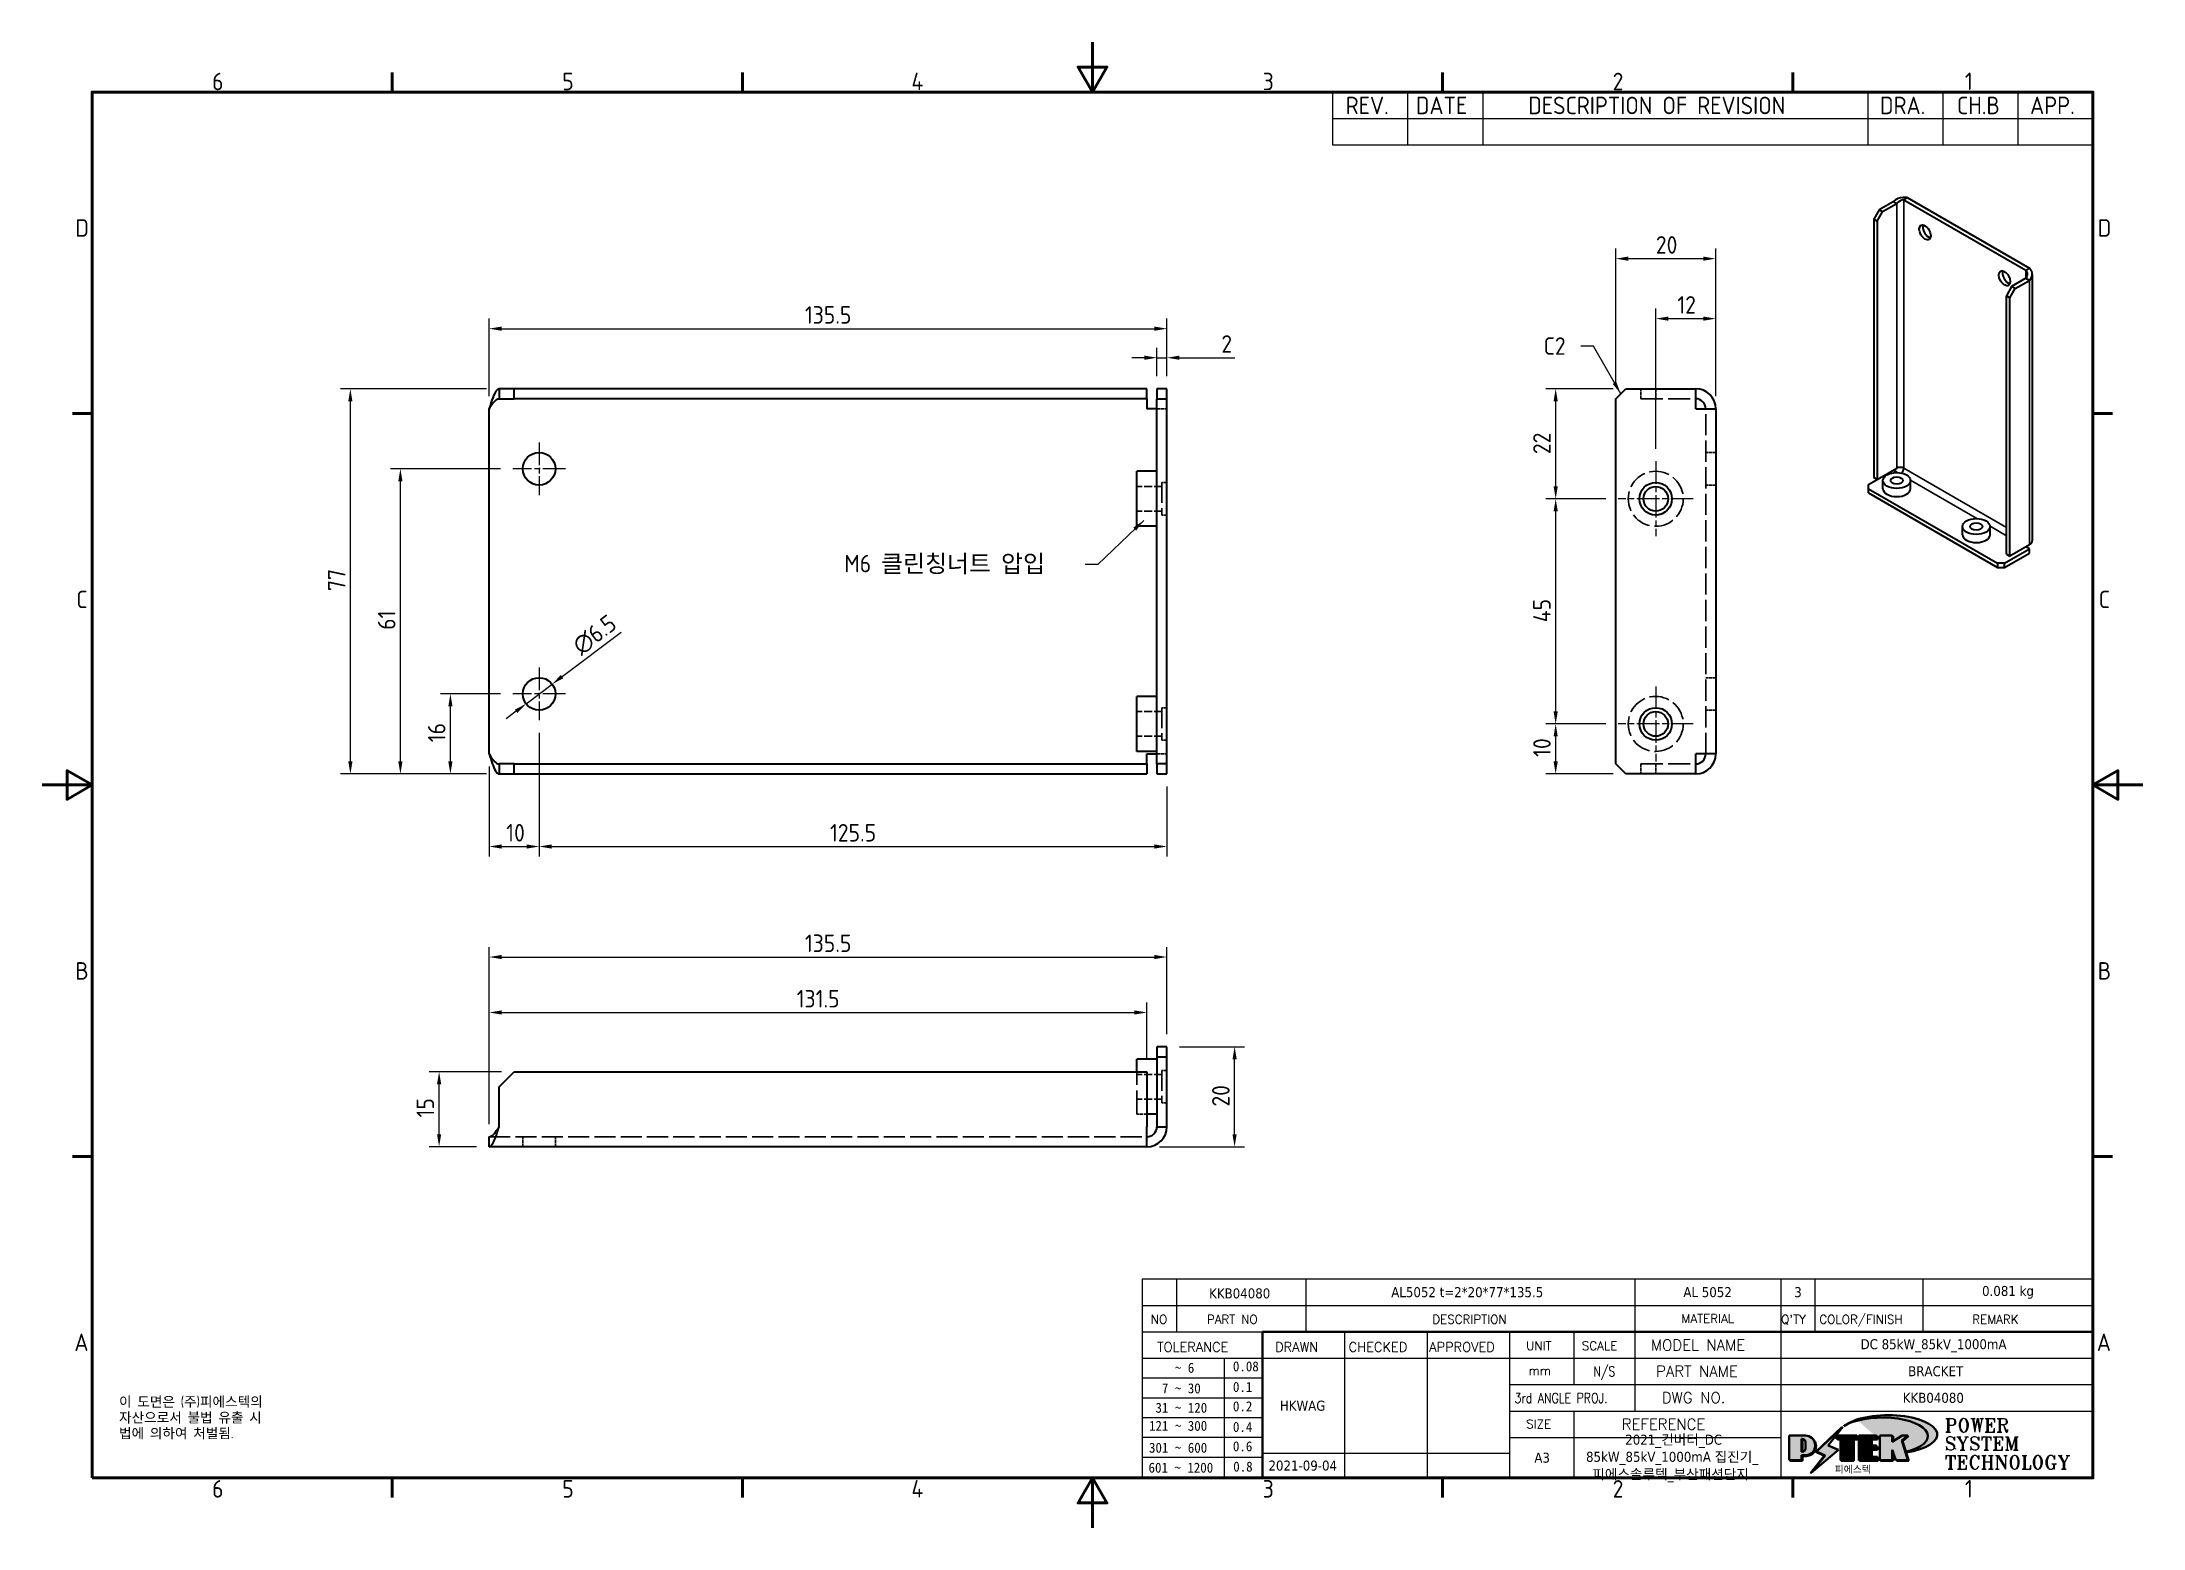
# Model space of a CAD drawing. Header units: millimetres. Extents: x 0 to 420, y 0 to 297.
import ezdxf
from ezdxf.enums import TextEntityAlignment as Align

# ---------------------------------------------------------------- set-up
doc = ezdxf.new("R2010")
doc.units = ezdxf.units.MM
doc.linetypes.add('CHAIN', pattern=[0.35429999999999995, 0.2362, -0.0295, 0.0591, -0.0295])
doc.linetypes.add('DASHED', pattern=[0.2067, 0.1654, -0.0413])
doc.layers.get('0').update_dxf_attribs({"color": 3, "lineweight": 25})
for name, color, linetype, lineweight in [('가려진 것(ISO)', 2, 'DASHED', 35), ('가시적인 것(ISO)', 3, 'Continuous', 40), ('가시적인 좁은 것(ISO)', 3, 'Continuous', 35), ('경계(ISO)', 7, 'Continuous', 70), ('기호(ISO)', 7, 'Continuous', 25), ('제목(ISO)', 7, 'Continuous', 50), ('중심 표식(ISO)', 7, 'Continuous', 25), ('치수(ISO)', 7, 'Continuous', 25), ('해치(ISO)', 7, 'Continuous', 18)]:
    doc.layers.add(name, color=color, linetype=linetype, lineweight=lineweight)
doc.styles.add('HAN_291', font='')
doc.styles.add('HAN_370', font='', dxfattribs={"width": 2})
doc.styles.add('RC_284', font='ROMANC.shx')
doc.styles.add('RC_287', font='ROMANC.shx')
doc.styles.add('RC_292', font='ROMANC.shx')
doc.styles.add('ROMANT_294', font='romant.shx')
doc.styles.add('문자 텍스트_PSTEK_POSCO', font='isocp.shx')
doc.styles.add('치수 텍스트_PSTEK_POSCO', font='isocp.shx')
doc.styles.add('텍스트 스타일198', font='tahoma.ttf')
doc.styles.add('텍스트 스타일333', font='ROMANC.shx', dxfattribs={"width": 0.800000011920929})
doc.styles.get('HAN_291').set_extended_font_data('GulimChe')
doc.styles.get('HAN_370').set_extended_font_data('GulimChe')
doc.dimstyles.new('치수_PSTEK_POSCO', dxfattribs={"dimtxt": 3.5, "dimasz": 2.5, "dimexe": 2, "dimexo": 2.5, "dimgap": 1, "dimtad": 1, "dimrnd": 1e-08, "dimdsep": 46, "dimtxsty": '치수 텍스트_PSTEK_POSCO', "dimcen": 0.09, "dimdle": 10, "dimclrd": 7, "dimclre": 7, "dimclrt": 2, "dimadec": 1, "dimazin": 2, "dimtfac": 1, "dimtmove": 0, "dimatfit": 3, "dimfxl": 0, "dimtolj": 1, "dimlwd": -1, "dimlwe": -1, "dimarcsym": 0})
doc.dimstyles.new('치수_PSTEK_POSCO$7', dxfattribs={"dimtxt": 3.5, "dimasz": 2.5, "dimexe": 2, "dimexo": 2.5, "dimgap": 1, "dimtad": 1, "dimrnd": 1e-08, "dimdsep": 46, "dimtxsty": '치수 텍스트_PSTEK_POSCO', "dimcen": 0.09, "dimdle": 10, "dimclrd": 7, "dimclre": 7, "dimclrt": 2, "dimadec": 1, "dimazin": 2, "dimtfac": 1, "dimtmove": 0, "dimatfit": 3, "dimfxl": 0, "dimtolj": 1, "dimlwd": -1, "dimlwe": -1, "dimarcsym": 0})

msp = doc.modelspace()

# ---------------------------------------------------------------- texts
at = {"layer": '기호(ISO)', "color": 2, "insert": (300.1799683803033, 236.2352025184091), "char_height": 3.499999940395355, "attachment_point": 4, "style": '치수 텍스트_PSTEK_POSCO'}
msp.add_mtext('{C2}', dxfattribs=at)
at = {"layer": '기호(ISO)', "color": 2, "insert": (160.4034221265532, 192.5728805651513), "char_height": 3.499999940395355, "width": 47.1519660949707, "attachment_point": 4, "style": '치수 텍스트_PSTEK_POSCO'}
msp.add_mtext('{\\fISOCP|b0|i0;\\H3.5000;M6 클린칭너트 압입}', dxfattribs=at)
at = {"layer": '기호(ISO)', "color": 7, "insert": (15.39462540488438, 26.22827243992431), "char_height": 2.000000029802322, "width": 51.24013826054251, "attachment_point": 1, "line_spacing_factor": 0.9442214369773865, "style": '문자 텍스트_PSTEK_POSCO'}
msp.add_mtext('{이 도면은 (주)피에스텍의\\P자산으로서 불법 유출 시 \\P법에 의하여 처벌됨.}', dxfattribs=at)

# ---------------------------------------------------------------- blocks, each defined once
blk = doc.blocks.new('경계 Default Border')
at = {"layer": '경계(ISO)'}
for p, q in [((70, 287.0000076293945), (70, 290.9000015258789)), ((140, 287.0000076293945), (140, 290.9000015258789)), ((280, 287.0000076293945), (280, 290.9000015258789)), ((350, 287.0000076293945), (350, 290.9000015258789)), ((10, 222.7499961853027), (6.100000143051147, 222.7499961853027)), ((410, 222.7499961853027), (413.8999938964844, 222.7499961853027)), ((10, 74.25000190734863), (6.100000143051147, 74.25000190734863)), ((410, 74.25000190734863), (413.8999938964844, 74.25000190734863)), ((70, 10), (70, 6.100000143051147)), ((140, 10), (140, 6.100000143051147)), ((280, 10), (280, 6.100000143051147)), ((350, 10), (350, 6.100000143051147))]:
    blk.add_line(p, q, dxfattribs=at)
at = {"layer": '경계(ISO)', "flags": 128}
for points in [[(210, 297.0000076293945), (210, 287.0000076293945), (207.1132469177246, 292.0000076293945), (212.8867530822754, 292.0000076293945), (210, 287.0000076293945)], [(10, 10), (10, 287.0000076293945), (410, 287.0000076293945), (410, 10), (10, 10)], [(0, 148.5000038146973), (10, 148.5000038146973), (5, 151.3867473602295), (5, 145.6132507324219), (10, 148.5000038146973)], [(420, 148.5000038146973), (410, 148.5000038146973), (415, 151.3867473602295), (415, 145.6132507324219), (410, 148.5000038146973)], [(210, 0), (210, 10), (207.1132469177246, 5), (212.8867530822754, 5), (210, 10)]]:
    blk.add_lwpolyline(points, dxfattribs=at)
at = {"layer": '경계(ISO)', "color": 2, "char_height": 3.499999940395355, "attachment_point": 7, "style": '문자 텍스트_PSTEK_POSCO'}
for s, insert in [('6', (34.00196281991725, 287.3666269379668)), ('5', (104.0019628199173, 287.3666269379668)), ('4', (173.8023818734409, 287.4)), ('3', (244.0299628911206, 287.3666269379668)), ('2', (313.9823627700749, 287.3666269379668)), ('1', (384.4004104957878, 287.4)), ('D', (6.657981917483848, 258.0916269677691)), ('D', (410.9579818578792, 258.0916269677691)), ('C', (6.851962849719566, 183.8416269677691)), ('C', (411.1519627901149, 183.8416269677691)), ('B', (6.657981917483848, 109.5916269677691)), ('B', (410.9579818578792, 109.5916269677691)), ('A', (6.466800992368466, 35.36665676429402)), ('A', (410.7668009327638, 35.36665676429402)), ('6', (34.00196281991725, 6.066626997571438)), ('5', (104.0019628199173, 6.066626997571438)), ('4', (173.8023818734409, 6.100000059604644)), ('3', (244.0299628911206, 6.066626997571438)), ('2', (313.9823627700749, 6.066626997571438)), ('1', (384.4004104957878, 6.100000059604644))]:
    blk.add_mtext(s, dxfattribs=dict(at, insert=insert))
blk = doc.blocks.new('제목 블록 PSTEK')
for color, points in [(252, [(317.2195697678507, 17.0593801673321), (322.0326348870767, 21.62682475217465), (322.2781991042243, 21.94392121864296), (317.0471853425802, 16.97985676345368), (318.7512090904202, 16.1899260703855), (316.0018030350395, 12.71868385740789), (316.3356552234328, 13.00206718743325), (318.9235935156908, 16.2694494742633)]), (5, [(321.6183518841322, 17.4193704504104), (319.5281351041078, 18.24969419629727), (322.4505835294948, 22.02344462252142), (317.2195697678507, 17.0593801673321), (318.9235935156908, 16.2694494742633), (316.1741874603099, 12.79820726128571)]), (1, [(324.4839107253602, 19.60711530335299), (325.2419748254881, 19.60711530335299), (325.2419748254881, 20.25857663940324), (321.2266040451076, 20.25857663940324), (321.2266040451076, 19.60711530335299), (321.9846681452406, 19.60711530335299), (321.9846681452406, 15.3430047401139), (324.4839107253602, 15.3430047401139)]), (252, [(321.9846681452406, 19.60711530335299), (321.4042753185749, 19.60711530335299), (321.4042753185749, 19.45905590879572), (321.9846681452406, 19.45905590879572)]), (252, [(324.6615819988275, 19.45905590879572), (325.4196460989604, 19.45905590879572), (325.4196460989604, 20.11051724484596), (325.2419748254881, 20.11051724484596), (325.2419748254881, 19.60711530335299), (324.4839107253602, 19.60711530335299), (324.4839107253602, 15.3430047401139), (322.1623394187076, 15.3430047401139), (322.1623394187076, 15.19494534555726), (324.6615819988275, 15.19494534555726)]), (1, [(329.2277337269622, 20.25857663940324), (325.65654113025, 20.25857663940324), (325.65654113025, 15.3430047401139), (329.3580259941756, 15.3430047401139), (329.3580259941756, 15.9944660761648), (328.1137701654877, 15.9944660761648), (328.1137701654877, 17.56360607323003), (329.2277337269622, 17.56360607323003), (329.2277337269622, 18.25543873810179), (328.1137701654877, 18.25543873810179), (328.1137701654877, 19.60711530335299), (329.2277337269622, 19.60711530335299)]), (252, [(328.2914414389548, 19.45905590879572), (329.4054050004294, 19.45905590879572), (329.4054050004294, 20.11051724484596), (329.2277337269622, 20.11051724484596), (329.2277337269622, 19.60711530335299), (328.1137701654877, 19.60711530335299), (328.1137701654877, 18.25543873810179), (328.2914414389548, 18.25543873810179)]), (252, [(328.2914414389548, 17.41554667867274), (329.4054050004294, 17.41554667867274), (329.4054050004294, 18.10737934354514), (329.2277337269622, 18.10737934354514), (329.2277337269622, 17.56360607323003), (328.1137701654877, 17.56360607323003), (328.1137701654877, 15.9944660761648), (328.2914414389548, 15.9944660761648)]), (1, [(332.3312149849806, 20.25857663940324), (329.8592894925411, 20.25857663940324), (329.8592894925411, 15.3430047401139), (332.3312149849806, 15.3430047401139), (332.3312149849806, 17.4318630164523), (333.0701931098801, 15.3430047401139), (335.4855464857051, 15.3430047401139), (334.2514536401189, 19.30614745124769), (335.4379594596742, 20.25857663940324), (334.3071782107978, 20.25857663940324), (332.3312149849806, 18.99741471888304)]), (252, [(332.5088862584528, 16.92964231796647), (332.3312149849806, 17.43186301645164), (332.3312149849806, 15.3430047401139), (330.0369607660135, 15.3430047401139), (330.0369607660135, 15.19494534555726), (332.5088862584528, 15.19494534555726)]), (252, [(332.5088862584528, 20.1105172448466), (332.3312149849806, 20.1105172448466), (332.3312149849806, 18.99741471888368), (332.5088862584528, 19.11081371413894)]), (252, [(335.6156307331414, 20.11051724484596), (335.2535118015555, 20.11051724484596), (334.2514536401189, 19.30614745124769), (335.4855464857051, 15.3430047401139), (333.1954852176545, 15.3430047401139), (333.2478643833523, 15.19494534555726), (335.6632177591723, 15.19494534555726), (334.4291249135862, 19.15808805669106)]), (252, [(329.5356972676428, 15.8464066816075), (329.3580259941756, 15.8464066816075), (329.3580259941756, 15.3430047401139), (325.8342124037171, 15.3430047401139), (325.8342124037171, 15.19494534555726), (329.5356972676428, 15.19494534555726)])]:
    blk.add_hatch(color=color).paths.add_polyline_path(points)
h = blk.add_hatch(color=1)
edge = h.paths.add_edge_path(flags=0)
edge.add_line((314.2242174273352, 19.60711530335299), (314.2242174273352, 17.00126995915134))
edge.add_line((314.2242174273352, 17.00126995915134), (314.3485873187598, 17.00126995915134))
edge.add_arc((314.3485873187598, 17.6527312952023), 0.6514613360509371, 270, 360)
edge.add_line((315.0000486548106, 17.6527312952023), (315.0000486548106, 18.95565396730211))
edge.add_arc((314.3485873187598, 18.95565396730212), 0.6514613360508712, 0, 90)
edge.add_line((314.3485873187598, 19.60711530335299), (314.2242174273352, 19.60711530335299))
edge = h.paths.add_edge_path()
edge.add_arc((314.9847713324306, 18.28938669179658), 1.969189947606664, 269.9999999999959, 450)
edge.add_line((314.9847713324306, 20.25857663940318), (311.7664314776902, 20.25857663940324))
edge.add_line((311.7664314776902, 20.25857663940324), (311.7664314776902, 15.3430047401139))
edge.add_line((311.7664314776902, 15.3430047401139), (314.2242174273352, 15.3430047401139))
edge.add_line((314.2242174273352, 15.3430047401139), (314.2242174273352, 16.32019674418991))
edge.add_line((314.2242174273352, 16.32019674418991), (314.9847713324307, 16.32019674418991))
h = blk.add_hatch(color=252)
edge = h.paths.add_edge_path()
edge.add_arc((314.9847713324309, 18.28938669179657), 1.969189947606666, 270, 406.8278729790604)
edge.add_arc((315.1624426058984, 18.1413272972396), 1.969189947606962, -90, 53.560984836317004, ccw=False)
edge.add_line((315.1624426058984, 16.17213734963263), (314.4018887008024, 16.17213734963263))
edge.add_line((314.4018887008024, 16.17213734963263), (314.4018887008024, 15.19494534555726))
edge.add_line((314.4018887008024, 15.19494534555726), (311.9441027511573, 15.19494534555726))
edge.add_line((311.9441027511573, 15.19494534555726), (311.9441027511573, 15.3430047401139))
edge.add_line((311.9441027511573, 15.3430047401139), (314.2242174273352, 15.3430047401139))
edge.add_line((314.2242174273352, 15.3430047401139), (314.2242174273352, 16.32019674418991))
edge.add_line((314.2242174273352, 16.32019674418991), (314.9847713324309, 16.32019674418991))
h = blk.add_hatch(color=252)
edge = h.paths.add_edge_path()
edge.add_line((314.4018887008024, 19.45905590879572), (314.5262585922315, 19.45905590879572))
edge.add_arc((314.5262585922314, 18.80759457274939), 0.6514613360463194, 60.4189348879147, 90.00000000000318, ccw=False)
edge.add_arc((314.3485873187602, 18.95565396730057), 0.6514613360524251, 39.96992292766206, 90.00000000009999)
edge.add_line((314.3485873187591, 19.60711530335307), (314.2242174273352, 19.60711530335298))
edge.add_line((314.2242174273352, 19.60711530335299), (314.2242174273352, 17.00126995915134))
edge.add_line((314.2242174273352, 17.00126995915134), (314.3485873187591, 17.00126995915134))
edge.add_arc((314.3485873187568, 17.652731295233), 0.6514613360816299, 270.0000000002, 274.6930825552478)
edge.add_line((314.4018887008024, 17.0034541317032), (314.4018887008024, 19.45905590879572))
at = {"layer": '해치(ISO)', "true_color": 0x27d1fc}
h = blk.add_hatch(color=140, dxfattribs=at)
edge = h.paths.add_edge_path()
edge.add_ellipse((330.3660919371412, 20.15576403068321), major_axis=(9.100907360794343, 0), ratio=0.4069904968023172, start_angle=301.3098473703837, end_angle=507.7436900681698)
edge.add_ellipse((331.5340919371412, 20.4634168429492), major_axis=(-9.82350664112931, 0), ratio=0.3942600559756514, start_angle=111.51207141178469, end_angle=334.47025347086895, ccw=False)
edge.add_line((335.1363447531188, 16.8601935978785), (335.0955236905705, 16.99119398620872))
at = {"color": 180}
for p, q in [((182.475792979055, 11.79100474011392), (182.4757929790549, 51.56524660363496)), ((182.4757929790549, 51.56524660363496), (372.4757929537551, 51.56524660363496)), ((189.2651435055721, 51.56524660363496), (189.2651435055722, 41.00524660363494)), ((215.2152739891528, 41.00524660363494), (215.2152739891528, 51.56524660363496)), ((280.8758854511282, 51.56524660363496), (280.8758854511282, 41.00524660363494)), ((310.0881549537552, 51.56524660363496), (310.0881549537553, 41.00524660363494)), ((316.9044520275131, 51.56524660363496), (316.9044520275127, 41.00524660363494)), ((338.4566026226726, 51.56524660363496), (338.4566026226727, 41.00524660363494)), ((372.4757929537551, 51.56524660363496), (372.4757929537551, 11.79100474011389)), ((182.475792979055, 46.2852466036349), (372.4757929537551, 46.28524660363492)), ((182.475792979055, 41.00524660363493), (206.451475290024, 41.00524660363493)), ((222.9401812389276, 11.79100474011392), (222.9401812389276, 41.00524660363494)), ((239.4288871878316, 11.79100474011392), (239.4288871878316, 41.00524660363494)), ((255.9175931367356, 11.79100474011392), (255.9175931367356, 41.00524660363494)), ((268.6918866058747, 41.00524660363494), (268.6918866058747, 30.44524660363498)), ((280.8758854511282, 41.00524660363494), (280.8758854511282, 25.16524660363502)), ((310.088154953755, 41.00524660363494), (310.088154953755, 11.79100474011392)), ((182.475792979055, 35.72524660363497), (206.451475290024, 35.72524660363497)), ((198.8621818849491, 12.02524660363491), (198.8621818849491, 35.72524660363497)), ((206.451475290024, 35.72524660363497), (372.4757929537551, 35.72524660363497)), ((182.475792979055, 31.77524660363492), (206.451475290024, 31.77524660363492)), ((255.917593136736, 30.44524660363498), (372.4757929537552, 30.44524660363501)), ((182.475792979055, 27.82524660363487), (206.451475290024, 27.82524660363487)), ((182.475792979055, 23.87524660363505), (206.451475290024, 23.87524660363505)), ((255.9175931367359, 25.16524660363502), (372.4757929537552, 25.165246603635)), ((268.6918866058744, 25.16524660363502), (268.6918866058744, 11.79100474011392)), ((182.475792979055, 19.92524660363478), (206.451475290024, 19.92524660363478)), ((255.9175931367359, 19.88524660363481), (310.0881549537553, 19.88524660363481)), ((182.475792979055, 15.97524660363496), (206.451475290024, 15.97524660363496)), ((206.451475290024, 16.74100474011396), (255.9175931367359, 16.74100474011396)), ((182.475792979055, 11.79100474011392), (372.4757929537551, 11.79100474011389))]:
    blk.add_line(p, q, dxfattribs=at)
at = {"color": 7, "lineweight": 50}
for p, q in [((206.4514752900237, 11.79100474011392), (206.4514752900237, 41.00524660363494)), ((206.451475290024, 41.00524660363494), (372.4757929537551, 41.00524660363496))]:
    blk.add_line(p, q, dxfattribs=at)
at = {"color": 7}
for p, q in [((322.2781991042243, 21.94392121864296), (317.0471853425802, 16.97985676345368)), ((322.4505835294948, 22.02344462252142), (317.2195697678507, 17.0593801673321)), ((317.2195697678507, 17.0593801673321), (322.0326348870767, 21.62682475217465)), ((319.5281351041078, 18.24969419629727), (322.4505835294948, 22.02344462252142)), ((322.0326348870767, 21.62682475217465), (322.2781991042243, 21.94392121864296)), ((311.7664314776902, 20.25900474011391), (311.7664314776902, 15.34300474011391)), ((314.9847713324309, 20.25857663940324), (311.7664314776902, 20.25857663940324)), ((314.9847713324309, 20.25857663940324), (311.7664314776902, 20.25857663940324)), ((311.7664314776902, 20.25857663940324), (311.7664314776902, 15.3430047401139)), ((314.2242174273352, 17.00126995915134), (314.2242174273352, 19.60711530335299)), ((314.2242174273352, 19.60711530335299), (314.3485873187591, 19.60711530335299)), ((314.3485873187591, 19.60711530335299), (314.2242174273352, 19.60711530335299)), ((314.2242174273352, 19.60711530335299), (314.2242174273352, 17.00126995915134)), ((314.2242174273352, 17.00126995915134), (314.2242174273352, 19.60711530335299)), ((314.2242174273352, 19.60711530335299), (314.3485873187591, 19.60711530335299)), ((314.3485873187591, 17.00126995915134), (314.2242174273352, 17.00126995915134)), ((314.2242174273352, 17.00126995915134), (314.3485873187591, 17.00126995915134)), ((314.3485873187591, 17.00126995915134), (314.2242174273352, 17.00126995915134)), ((314.4018887008024, 19.45905590879572), (314.5262585922314, 19.45905590879572)), ((314.4018887008024, 17.0034541317032), (314.4018887008024, 19.45905590879572)), ((315.0000486548106, 18.95565396730275), (315.0000486548106, 17.65273129520161)), ((315.0000486548106, 18.95565396730275), (315.0000486548106, 17.65273129520161)), ((316.1741874603099, 12.79820726128571), (321.6183518841322, 17.4193704504104)), ((317.0471853425802, 16.97985676345368), (318.7512090904202, 16.1899260703855)), ((318.9235935156908, 16.2694494742633), (317.2195697678507, 17.0593801673321)), ((317.2195697678507, 17.0593801673321), (318.9235935156908, 16.2694494742633)), ((321.6183518841322, 17.4193704504104), (319.5281351041078, 18.24969419629727)), ((325.2419748254881, 20.25857663940324), (321.2266040451076, 20.25857663940324)), ((321.2266040451076, 20.25857663940324), (321.2266040451076, 19.60711530335299)), ((325.2419748254881, 20.25857663940324), (321.2266040451076, 20.25857663940324)), ((321.2266040451076, 20.25857663940324), (321.2266040451076, 19.60711530335299)), ((321.2266040451076, 19.60711530335299), (321.9846681452406, 19.60711530335299)), ((321.2266040451076, 19.60711530335299), (321.9846681452406, 19.60711530335299)), ((321.4042753185749, 19.60711530335299), (321.4042753185749, 19.45905590879572)), ((321.9846681452406, 19.60711530335299), (321.4042753185749, 19.60711530335299)), ((321.4042753185749, 19.45905590879572), (321.9846681452406, 19.45905590879572)), ((321.9846681452406, 19.60711530335299), (321.9846681452406, 15.3430047401139)), ((321.9846681452406, 19.45905590879572), (321.9846681452406, 19.60711530335299)), ((321.9846681452406, 19.60711530335299), (321.9846681452406, 15.3430047401139)), ((324.4839107253602, 19.60711530335299), (325.2419748254881, 19.60711530335299)), ((324.4839107253602, 15.3430047401139), (324.4839107253602, 19.60711530335299)), ((325.2419748254881, 19.60711530335299), (324.4839107253602, 19.60711530335299)), ((324.4839107253602, 19.60711530335299), (324.4839107253602, 15.3430047401139)), ((324.4839107253602, 19.60711530335299), (325.2419748254881, 19.60711530335299)), ((324.4839107253602, 15.3430047401139), (324.4839107253602, 19.60711530335299)), ((324.6615819988275, 19.45905590879572), (325.4196460989604, 19.45905590879572)), ((324.6615819988275, 15.19494534555726), (324.6615819988275, 19.45905590879572)), ((325.2419748254881, 19.60711530335299), (325.2419748254881, 20.25857663940324)), ((325.2419748254881, 19.60711530335299), (325.2419748254881, 20.25857663940324)), ((325.4196460989604, 20.11051724484596), (325.2419748254881, 20.11051724484596)), ((325.2419748254881, 20.11051724484596), (325.2419748254881, 19.60711530335299)), ((325.4196460989604, 19.45905590879572), (325.4196460989604, 20.11051724484596)), ((329.2277337269622, 20.25857663940324), (325.65654113025, 20.25857663940324)), ((325.65654113025, 20.25857663940324), (325.65654113025, 15.3430047401139)), ((325.65654113025, 20.25857663940324), (325.65654113025, 15.3430047401139)), ((329.2277337269622, 20.25857663940324), (325.65654113025, 20.25857663940324)), ((328.1137701654877, 18.25543873810179), (328.1137701654877, 19.60711530335299)), ((328.1137701654877, 19.60711530335299), (329.2277337269622, 19.60711530335299)), ((329.2277337269622, 19.60711530335299), (328.1137701654877, 19.60711530335299)), ((328.1137701654877, 19.60711530335299), (328.1137701654877, 18.25543873810179)), ((328.1137701654877, 18.25543873810179), (328.1137701654877, 19.60711530335299)), ((328.1137701654877, 19.60711530335299), (329.2277337269622, 19.60711530335299)), ((329.2277337269622, 18.25543873810179), (328.1137701654877, 18.25543873810179)), ((328.1137701654877, 18.25543873810179), (328.2914414389548, 18.25543873810179)), ((329.2277337269622, 18.25543873810179), (328.1137701654877, 18.25543873810179)), ((328.1137701654877, 17.56360607323003), (329.2277337269622, 17.56360607323003)), ((328.1137701654877, 15.9944660761648), (328.1137701654877, 17.56360607323003)), ((329.2277337269622, 17.56360607323003), (328.1137701654877, 17.56360607323003)), ((328.1137701654877, 17.56360607323003), (328.1137701654877, 15.9944660761648)), ((328.1137701654877, 17.56360607323003), (329.2277337269622, 17.56360607323003)), ((328.1137701654877, 15.9944660761648), (328.1137701654877, 17.56360607323003)), ((328.2914414389548, 18.25543873810179), (328.2914414389548, 19.45905590879572)), ((328.2914414389548, 19.45905590879572), (329.4054050004294, 19.45905590879572)), ((328.2914414389548, 15.9944660761648), (328.2914414389548, 17.41554667867274)), ((328.2914414389548, 17.41554667867274), (329.4054050004294, 17.41554667867274)), ((329.2277337269622, 19.60711530335299), (329.2277337269622, 20.25857663940324)), ((329.2277337269622, 19.60711530335299), (329.2277337269622, 20.25857663940324)), ((329.4054050004294, 20.11051724484596), (329.2277337269622, 20.11051724484596)), ((329.2277337269622, 20.11051724484596), (329.2277337269622, 19.60711530335299)), ((329.2277337269622, 17.56360607323003), (329.2277337269622, 18.25543873810179)), ((329.2277337269622, 17.56360607323003), (329.2277337269622, 18.25543873810179)), ((329.4054050004294, 18.10737934354514), (329.2277337269622, 18.10737934354514)), ((329.2277337269622, 18.10737934354514), (329.2277337269622, 17.56360607323003)), ((329.4054050004294, 19.45905590879572), (329.4054050004294, 20.11051724484596)), ((329.4054050004294, 17.41554667867274), (329.4054050004294, 18.10737934354514)), ((332.3312149849806, 20.25857663940324), (329.8592894925411, 20.25857663940324)), ((329.8592894925411, 20.25857663940324), (329.8592894925411, 15.3430047401139)), ((329.8592894925411, 20.25857663940324), (329.8592894925411, 15.3430047401139)), ((332.3312149849806, 20.25857663940324), (329.8592894925411, 20.25857663940324)), ((334.3071782107978, 20.25857663940324), (332.3312149849806, 18.99741471888304)), ((332.3312149849806, 18.99741471888304), (332.3312149849806, 20.25857663940324)), ((334.3071782107978, 20.25857663940324), (332.3312149849806, 18.99741471888304)), ((332.3312149849806, 18.99741471888304), (332.3312149849806, 20.25857663940324)), ((332.5088862584528, 20.1105172448466), (332.3312149849806, 20.1105172448466)), ((332.3312149849806, 20.1105172448466), (332.3312149849806, 18.99741471888368)), ((332.3312149849806, 18.99741471888368), (332.5088862584528, 19.11081371413894)), ((332.3312149849806, 17.4318630164523), (333.0701931098801, 15.3430047401139)), ((332.3312149849806, 15.3430047401139), (332.3312149849806, 17.4318630164523)), ((332.5088862584528, 16.92964231796647), (332.3312149849806, 17.43186301645164)), ((332.3312149849806, 17.43186301645164), (332.3312149849806, 15.3430047401139)), ((332.3312149849806, 17.4318630164523), (333.0701931098801, 15.3430047401139)), ((332.3312149849806, 15.3430047401139), (332.3312149849806, 17.4318630164523)), ((332.5088862584528, 19.11081371413894), (332.5088862584528, 20.1105172448466)), ((332.5088862584528, 15.19494534555726), (332.5088862584528, 16.92964231796647)), ((334.2514536401189, 19.30614745124769), (335.4379594596742, 20.25857663940324)), ((334.2514536401189, 19.30614745124769), (335.4379594596742, 20.25857663940324)), ((335.2535118015555, 20.11051724484596), (334.2514536401189, 19.30614745124769)), ((335.4855464857051, 15.3430047401139), (334.2514536401189, 19.30614745124769)), ((334.2514536401189, 19.30614745124769), (335.4855464857051, 15.3430047401139)), ((335.4855464857051, 15.3430047401139), (334.2514536401189, 19.30614745124769)), ((335.4379594596742, 20.25857663940324), (334.3071782107978, 20.25857663940324)), ((335.4379594596742, 20.25857663940324), (334.3071782107978, 20.25857663940324)), ((334.4291249135862, 19.15808805669104), (335.6156307331414, 20.11051724484596)), ((335.6632177591723, 15.19494534555726), (334.4291249135862, 19.15808805669104)), ((335.6156307331414, 20.11051724484596), (335.2535118015555, 20.11051724484596)), ((345.0447381189468, 17.50375595811051), (344.9867755289346, 17.689895936919)), ((311.7664314776902, 15.3430047401139), (314.2242174273352, 15.3430047401139)), ((311.7664314776902, 15.3430047401139), (314.2242174273352, 15.3430047401139)), ((314.2242174273352, 15.3430047401139), (311.9441027511573, 15.3430047401139)), ((311.9441027511573, 15.3430047401139), (311.9441027511573, 15.19494534555726)), ((311.9441027511573, 15.19494534555726), (314.4018887008024, 15.19494534555726)), ((314.2242174273352, 16.32019674418991), (314.9847713324309, 16.32019674418991)), ((314.2242174273352, 15.3430047401139), (314.2242174273352, 16.32019674418991)), ((314.9847713324309, 16.32019674418991), (314.2242174273352, 16.32019674418991)), ((314.2242174273352, 16.32019674418991), (314.2242174273352, 15.3430047401139)), ((314.2242174273352, 16.32019674418991), (314.9847713324309, 16.32019674418991)), ((314.2242174273352, 15.3430047401139), (314.2242174273352, 16.32019674418991)), ((314.4018887008024, 16.17213734963263), (315.162442605898, 16.17213734963263)), ((314.4018887008024, 15.19494534555726), (314.4018887008024, 16.17213734963263)), ((318.7512090904202, 16.1899260703855), (316.0018030350395, 12.71868385740789)), ((316.0018030350395, 12.71868385740789), (316.3356552234328, 13.00206718743325)), ((318.9235935156908, 16.2694494742633), (316.1741874603099, 12.79820726128571)), ((316.3356552234328, 13.00206718743325), (318.9235935156908, 16.2694494742633)), ((321.9846681452406, 15.3430047401139), (324.4839107253602, 15.3430047401139)), ((321.9846681452406, 15.3430047401139), (324.4839107253602, 15.3430047401139)), ((324.4839107253602, 15.3430047401139), (322.1623394187076, 15.3430047401139)), ((322.1623394187076, 15.3430047401139), (322.1623394187076, 15.19494534555726)), ((322.1623394187076, 15.19494534555726), (324.6615819988275, 15.19494534555726)), ((325.65654113025, 15.3430047401139), (329.3580259941756, 15.3430047401139)), ((325.65654113025, 15.3430047401139), (329.3580259941756, 15.3430047401139)), ((329.3580259941756, 15.3430047401139), (325.8342124037171, 15.3430047401139)), ((325.8342124037171, 15.3430047401139), (325.8342124037171, 15.19494534555726)), ((325.8342124037171, 15.19494534555726), (329.5356972676428, 15.19494534555726)), ((329.3580259941756, 15.9944660761648), (328.1137701654877, 15.9944660761648)), ((328.1137701654877, 15.9944660761648), (328.2914414389548, 15.9944660761648)), ((329.3580259941756, 15.9944660761648), (328.1137701654877, 15.9944660761648)), ((329.3580259941756, 15.3430047401139), (329.3580259941756, 15.9944660761648)), ((329.3580259941756, 15.3430047401139), (329.3580259941756, 15.9944660761648)), ((329.5356972676428, 15.8464066816075), (329.3580259941756, 15.8464066816075)), ((329.3580259941756, 15.8464066816075), (329.3580259941756, 15.3430047401139)), ((329.5356972676428, 15.19494534555726), (329.5356972676428, 15.8464066816075)), ((329.8592894925411, 15.3430047401139), (332.3312149849806, 15.3430047401139)), ((329.8592894925411, 15.3430047401139), (332.3312149849806, 15.3430047401139)), ((332.3312149849806, 15.3430047401139), (330.0369607660135, 15.3430047401139)), ((330.0369607660135, 15.3430047401139), (330.0369607660135, 15.19494534555726)), ((330.0369607660135, 15.19494534555726), (332.5088862584528, 15.19494534555726)), ((333.0701931098801, 15.3430047401139), (335.4855464857051, 15.3430047401139)), ((333.0701931098801, 15.3430047401139), (335.4855464857051, 15.3430047401139)), ((335.4855464857051, 15.3430047401139), (333.1954852176545, 15.3430047401139)), ((333.1954852176545, 15.3430047401139), (333.2478643833523, 15.19494534555726)), ((333.2478643833523, 15.19494534555726), (335.6632177591723, 15.19494534555726))]:
    blk.add_line(p, q, dxfattribs=at)
at = {"color": 5}
for p, q in [((322.4505835294948, 22.02344462252142), (317.2195697678507, 17.0593801673321)), ((319.5281351041078, 18.24969419629727), (322.4505835294948, 22.02344462252142)), ((316.1741874603099, 12.79820726128571), (321.6183518841322, 17.4193704504104)), ((317.2195697678507, 17.0593801673321), (318.9235935156908, 16.2694494742633)), ((321.6183518841322, 17.4193704504104), (319.5281351041078, 18.24969419629727)), ((318.9235935156908, 16.2694494742633), (316.1741874603099, 12.79820726128571))]:
    blk.add_line(p, q, dxfattribs=at)
at = {"color": 1}
for p, q in [((314.9847713324309, 20.25857663940324), (311.7664314776902, 20.25857663940324)), ((311.7664314776902, 20.25857663940324), (311.7664314776902, 15.3430047401139)), ((314.2242174273352, 17.00126995915134), (314.2242174273352, 19.60711530335299)), ((314.2242174273352, 19.60711530335299), (314.3485873187591, 19.60711530335299)), ((314.3485873187591, 17.00126995915134), (314.2242174273352, 17.00126995915134)), ((315.0000486548106, 18.95565396730275), (315.0000486548106, 17.65273129520161)), ((325.2419748254881, 20.25857663940324), (321.2266040451076, 20.25857663940324)), ((321.2266040451076, 20.25857663940324), (321.2266040451076, 19.60711530335299)), ((321.2266040451076, 19.60711530335299), (321.9846681452406, 19.60711530335299)), ((321.9846681452406, 19.60711530335299), (321.9846681452406, 15.3430047401139)), ((324.4839107253602, 19.60711530335299), (325.2419748254881, 19.60711530335299)), ((324.4839107253602, 15.3430047401139), (324.4839107253602, 19.60711530335299)), ((325.2419748254881, 19.60711530335299), (325.2419748254881, 20.25857663940324)), ((329.2277337269622, 20.25857663940324), (325.65654113025, 20.25857663940324)), ((325.65654113025, 20.25857663940324), (325.65654113025, 15.3430047401139)), ((328.1137701654877, 18.25543873810179), (328.1137701654877, 19.60711530335299)), ((328.1137701654877, 19.60711530335299), (329.2277337269622, 19.60711530335299)), ((329.2277337269622, 18.25543873810179), (328.1137701654877, 18.25543873810179)), ((328.1137701654877, 17.56360607323003), (329.2277337269622, 17.56360607323003)), ((328.1137701654877, 15.9944660761648), (328.1137701654877, 17.56360607323003)), ((329.2277337269622, 19.60711530335299), (329.2277337269622, 20.25857663940324)), ((329.2277337269622, 17.56360607323003), (329.2277337269622, 18.25543873810179)), ((332.3312149849806, 20.25857663940324), (329.8592894925411, 20.25857663940324)), ((329.8592894925411, 20.25857663940324), (329.8592894925411, 15.3430047401139)), ((334.3071782107978, 20.25857663940324), (332.3312149849806, 18.99741471888304)), ((332.3312149849806, 18.99741471888304), (332.3312149849806, 20.25857663940324)), ((332.3312149849806, 17.4318630164523), (333.0701931098801, 15.3430047401139)), ((332.3312149849806, 15.3430047401139), (332.3312149849806, 17.4318630164523)), ((334.2514536401189, 19.30614745124769), (335.4379594596742, 20.25857663940324)), ((335.4855464857051, 15.3430047401139), (334.2514536401189, 19.30614745124769)), ((335.4379594596742, 20.25857663940324), (334.3071782107978, 20.25857663940324)), ((311.7664314776902, 15.3430047401139), (314.2242174273352, 15.3430047401139)), ((314.2242174273352, 16.32019674418991), (314.9847713324309, 16.32019674418991)), ((314.2242174273352, 15.3430047401139), (314.2242174273352, 16.32019674418991)), ((321.9846681452406, 15.3430047401139), (324.4839107253602, 15.3430047401139)), ((325.65654113025, 15.3430047401139), (329.3580259941756, 15.3430047401139)), ((329.3580259941756, 15.9944660761648), (328.1137701654877, 15.9944660761648)), ((329.3580259941756, 15.3430047401139), (329.3580259941756, 15.9944660761648)), ((329.8592894925411, 15.3430047401139), (332.3312149849806, 15.3430047401139)), ((333.0701931098801, 15.3430047401139), (335.4855464857051, 15.3430047401139))]:
    blk.add_line(p, q, dxfattribs=at)
at = {"color": 7}
for centre, radius, start, end in [((314.3485873187598, 18.95565396730211), 0.6514613360508712, 0, 90), ((314.3485873187602, 18.95565396730057), 0.6514613360524251, 39.96992292766117, 90), ((314.3485873187598, 18.95565396730212), 0.6514613360508712, 0, 90), ((314.3485873187597, 17.65273129520228), 0.6514613360509381, 270, 0), ((314.3485873187598, 17.6527312952023), 0.6514613360509381, 270, 0), ((314.3485873187568, 17.652731295233), 0.6514613360816299, 270, 274.6930825552478), ((314.5262585922314, 18.80759457274939), 0.6514613360463193, 60.41893488791137, 90), ((314.9847713324309, 18.28938669179658), 1.969189947606665, 270, 90), ((314.9847713324309, 18.28938669179658), 1.969189947606665, 270, 90), ((314.9847713324307, 18.2893866917965), 1.969189947606594, 270, 46.82787297909833), ((315.1624426058984, 18.1413272972396), 1.969189947606961, 270, 53.56098483636067)]:
    blk.add_arc(centre, radius, start, end, dxfattribs=at)
at = {"color": 1}
for centre, radius, start, end in [((314.3485873187598, 18.95565396730211), 0.6514613360508712, 0, 90), ((314.3485873187598, 17.6527312952023), 0.6514613360509381, 270, 0), ((314.9847713324309, 18.28938669179657), 1.969189947606665, 270, 90)]:
    blk.add_arc(centre, radius, start, end, dxfattribs=at)
at = {"layer": '제목(ISO)', "lineweight": 18}
blk.add_line((182.475792979055, 35.72500474011393), (182.475792979055, 11.79100474011392), dxfattribs=at)
at = {"layer": '제목(ISO)'}
for p, q in [((322.2781991042243, 21.94392121864296), (317.0471853425802, 16.97985676345368)), ((322.4505835294948, 22.02344462252142), (317.2195697678507, 17.0593801673321)), ((317.2195697678507, 17.0593801673321), (322.0326348870767, 21.62682475217465)), ((319.5281351041078, 18.24969419629727), (322.4505835294948, 22.02344462252142)), ((322.0326348870767, 21.62682475217465), (322.2781991042243, 21.94392121864296)), ((314.9847713324306, 20.25857663940324), (311.7664314776902, 20.25857663940324)), ((311.7664314776902, 20.25857663940324), (311.7664314776902, 15.3430047401139)), ((314.2242174273352, 17.00126995915134), (314.2242174273352, 19.60711530335299)), ((314.2242174273352, 19.60711530335299), (314.3485873187598, 19.60711530335299)), ((314.3485873187591, 19.60711530335299), (314.2242174273352, 19.60711530335299)), ((314.2242174273352, 19.60711530335299), (314.2242174273352, 17.00126995915134)), ((314.3485873187598, 17.00126995915134), (314.2242174273352, 17.00126995915134)), ((314.2242174273352, 17.00126995915134), (314.3485873187591, 17.00126995915134)), ((314.4018887008024, 19.45905590879572), (314.5262585922314, 19.45905590879572)), ((314.4018887008024, 17.0034541317032), (314.4018887008024, 19.45905590879572)), ((315.0000486548106, 18.95565396730211), (315.0000486548106, 17.6527312952023)), ((316.1741874603099, 12.79820726128571), (321.6183518841322, 17.4193704504104)), ((317.0471853425802, 16.97985676345368), (318.7512090904202, 16.1899260703855)), ((317.2195697678507, 17.0593801673321), (318.9235935156908, 16.2694494742633)), ((318.9235935156908, 16.2694494742633), (317.2195697678507, 17.0593801673321)), ((321.6183518841322, 17.4193704504104), (319.5281351041078, 18.24969419629727)), ((325.2419748254881, 20.25857663940324), (321.2266040451076, 20.25857663940324)), ((321.2266040451076, 20.25857663940324), (321.2266040451076, 19.60711530335299)), ((321.2266040451076, 19.60711530335299), (321.9846681452406, 19.60711530335299)), ((321.9846681452406, 19.60711530335299), (321.4042753185749, 19.60711530335299)), ((321.4042753185749, 19.60711530335299), (321.4042753185749, 19.45905590879572)), ((321.4042753185749, 19.45905590879572), (321.9846681452406, 19.45905590879572)), ((321.9846681452406, 19.60711530335299), (321.9846681452406, 15.3430047401139)), ((321.9846681452406, 19.45905590879572), (321.9846681452406, 19.60711530335299)), ((324.4839107253602, 19.60711530335299), (325.2419748254881, 19.60711530335299)), ((324.4839107253602, 15.3430047401139), (324.4839107253602, 19.60711530335299)), ((325.2419748254881, 19.60711530335299), (324.4839107253602, 19.60711530335299)), ((324.4839107253602, 19.60711530335299), (324.4839107253602, 15.3430047401139)), ((324.6615819988275, 19.45905590879572), (325.4196460989604, 19.45905590879572)), ((324.6615819988275, 15.19494534555726), (324.6615819988275, 19.45905590879572)), ((325.2419748254881, 19.60711530335299), (325.2419748254881, 20.25857663940324)), ((325.4196460989604, 20.11051724484596), (325.2419748254881, 20.11051724484596)), ((325.2419748254881, 20.11051724484596), (325.2419748254881, 19.60711530335299)), ((325.4196460989604, 19.45905590879572), (325.4196460989604, 20.11051724484596)), ((329.2277337269622, 20.25857663940324), (325.65654113025, 20.25857663940324)), ((325.65654113025, 20.25857663940324), (325.65654113025, 15.3430047401139)), ((328.1137701654877, 18.25543873810179), (328.1137701654877, 19.60711530335299)), ((328.1137701654877, 19.60711530335299), (329.2277337269622, 19.60711530335299)), ((329.2277337269622, 19.60711530335299), (328.1137701654877, 19.60711530335299)), ((328.1137701654877, 19.60711530335299), (328.1137701654877, 18.25543873810179)), ((329.2277337269622, 18.25543873810179), (328.1137701654877, 18.25543873810179)), ((328.1137701654877, 18.25543873810179), (328.2914414389548, 18.25543873810179)), ((328.1137701654877, 15.9944660761648), (328.1137701654877, 17.56360607323003)), ((328.1137701654877, 17.56360607323003), (329.2277337269622, 17.56360607323003)), ((329.2277337269622, 17.56360607323003), (328.1137701654877, 17.56360607323003)), ((328.1137701654877, 17.56360607323003), (328.1137701654877, 15.9944660761648)), ((328.2914414389548, 19.45905590879572), (329.4054050004294, 19.45905590879572)), ((328.2914414389548, 18.25543873810179), (328.2914414389548, 19.45905590879572)), ((328.2914414389548, 17.41554667867274), (329.4054050004294, 17.41554667867274)), ((328.2914414389548, 15.9944660761648), (328.2914414389548, 17.41554667867274)), ((329.2277337269622, 19.60711530335299), (329.2277337269622, 20.25857663940324)), ((329.4054050004294, 20.11051724484596), (329.2277337269622, 20.11051724484596)), ((329.2277337269622, 20.11051724484596), (329.2277337269622, 19.60711530335299)), ((329.2277337269622, 17.56360607323003), (329.2277337269622, 18.25543873810179)), ((329.4054050004294, 18.10737934354514), (329.2277337269622, 18.10737934354514)), ((329.2277337269622, 18.10737934354514), (329.2277337269622, 17.56360607323003)), ((329.4054050004294, 19.45905590879572), (329.4054050004294, 20.11051724484596)), ((329.4054050004294, 17.41554667867274), (329.4054050004294, 18.10737934354514)), ((332.3312149849806, 20.25857663940324), (329.8592894925411, 20.25857663940324)), ((329.8592894925411, 20.25857663940324), (329.8592894925411, 15.3430047401139)), ((334.3071782107978, 20.25857663940324), (332.3312149849806, 18.99741471888304)), ((332.3312149849806, 18.99741471888304), (332.3312149849806, 20.25857663940324)), ((332.5088862584528, 20.1105172448466), (332.3312149849806, 20.1105172448466)), ((332.3312149849806, 20.1105172448466), (332.3312149849806, 18.99741471888368)), ((332.3312149849806, 18.99741471888368), (332.5088862584528, 19.11081371413894)), ((332.3312149849806, 15.3430047401139), (332.3312149849806, 17.4318630164523)), ((332.3312149849806, 17.4318630164523), (333.0701931098801, 15.3430047401139)), ((332.5088862584528, 16.92964231796647), (332.3312149849806, 17.43186301645164)), ((332.3312149849806, 17.43186301645164), (332.3312149849806, 15.3430047401139)), ((332.5088862584528, 19.11081371413894), (332.5088862584528, 20.1105172448466)), ((332.5088862584528, 15.19494534555726), (332.5088862584528, 16.92964231796647)), ((334.2514536401189, 19.30614745124769), (335.4379594596742, 20.25857663940324)), ((335.2535118015555, 20.11051724484596), (334.2514536401189, 19.30614745124769)), ((335.4855464857051, 15.3430047401139), (334.2514536401189, 19.30614745124769)), ((334.2514536401189, 19.30614745124769), (335.4855464857051, 15.3430047401139)), ((335.4379594596742, 20.25857663940324), (334.3071782107978, 20.25857663940324)), ((334.4291249135862, 19.15808805669106), (335.6156307331414, 20.11051724484596)), ((335.6632177591723, 15.19494534555726), (334.4291249135862, 19.15808805669106)), ((335.6156307331414, 20.11051724484596), (335.2535118015555, 20.11051724484596)), ((311.7664314776902, 15.3430047401139), (314.2242174273352, 15.3430047401139)), ((314.2242174273352, 15.3430047401139), (311.9441027511573, 15.3430047401139)), ((311.9441027511573, 15.3430047401139), (311.9441027511573, 15.19494534555726)), ((311.9441027511573, 15.19494534555726), (314.4018887008024, 15.19494534555726)), ((314.2242174273352, 15.3430047401139), (314.2242174273352, 16.32019674418991)), ((314.2242174273352, 16.32019674418991), (314.9847713324307, 16.32019674418991)), ((314.9847713324309, 16.32019674418991), (314.2242174273352, 16.32019674418991)), ((314.2242174273352, 16.32019674418991), (314.2242174273352, 15.3430047401139)), ((314.4018887008024, 15.19494534555726), (314.4018887008024, 16.17213734963263)), ((314.4018887008024, 16.17213734963263), (315.1624426058984, 16.17213734963263)), ((318.7512090904202, 16.1899260703855), (316.0018030350395, 12.71868385740789)), ((316.0018030350395, 12.71868385740789), (316.3356552234328, 13.00206718743325)), ((318.9235935156908, 16.2694494742633), (316.1741874603099, 12.79820726128571)), ((316.3356552234328, 13.00206718743325), (318.9235935156908, 16.2694494742633)), ((321.9846681452406, 15.3430047401139), (324.4839107253602, 15.3430047401139)), ((324.4839107253602, 15.3430047401139), (322.1623394187076, 15.3430047401139)), ((322.1623394187076, 15.3430047401139), (322.1623394187076, 15.19494534555726)), ((322.1623394187076, 15.19494534555726), (324.6615819988275, 15.19494534555726)), ((325.65654113025, 15.3430047401139), (329.3580259941756, 15.3430047401139)), ((329.3580259941756, 15.3430047401139), (325.8342124037171, 15.3430047401139)), ((325.8342124037171, 15.3430047401139), (325.8342124037171, 15.19494534555726)), ((325.8342124037171, 15.19494534555726), (329.5356972676428, 15.19494534555726)), ((329.3580259941756, 15.9944660761648), (328.1137701654877, 15.9944660761648)), ((328.1137701654877, 15.9944660761648), (328.2914414389548, 15.9944660761648)), ((329.3580259941756, 15.3430047401139), (329.3580259941756, 15.9944660761648)), ((329.5356972676428, 15.8464066816075), (329.3580259941756, 15.8464066816075)), ((329.3580259941756, 15.8464066816075), (329.3580259941756, 15.3430047401139)), ((329.5356972676428, 15.19494534555726), (329.5356972676428, 15.8464066816075)), ((329.8592894925411, 15.3430047401139), (332.3312149849806, 15.3430047401139)), ((332.3312149849806, 15.3430047401139), (330.0369607660135, 15.3430047401139)), ((330.0369607660135, 15.3430047401139), (330.0369607660135, 15.19494534555726)), ((330.0369607660135, 15.19494534555726), (332.5088862584528, 15.19494534555726)), ((333.0701931098801, 15.3430047401139), (335.4855464857051, 15.3430047401139)), ((335.4855464857051, 15.3430047401139), (333.1954852176545, 15.3430047401139)), ((333.1954852176545, 15.3430047401139), (333.2478643833523, 15.19494534555726)), ((333.2478643833523, 15.19494534555726), (335.6632177591723, 15.19494534555726))]:
    blk.add_line(p, q, dxfattribs=at)
at = {"layer": '제목(ISO)', "color": 4}
blk.add_line((335.1363447531188, 16.8601935978785), (335.0955236905705, 16.99119398620872), dxfattribs=at)
at = {"layer": '제목(ISO)'}
for centre, radius, start, end in [((314.3485873187598, 18.95565396730212), 0.6514613360508712, 0, 90), ((314.3485873187602, 18.95565396730057), 0.6514613360524251, 39.96992292766117, 90), ((314.3485873187598, 17.6527312952023), 0.6514613360509371, 270, 0), ((314.3485873187568, 17.652731295233), 0.6514613360816299, 270, 274.6930825552478), ((314.5262585922314, 18.80759457274939), 0.6514613360463193, 60.41893488791137, 90), ((314.9847713324306, 18.28938669179658), 1.969189947606664, 46.82787297909431, 90), ((314.9847713324307, 18.2893866917965), 1.969189947606594, 270, 46.82787297909833), ((314.9847713324309, 18.28938669179657), 1.969189947606666, 270, 46.8278729790603), ((315.1624426058984, 18.1413272972396), 1.969189947606962, 270, 53.56098483631701)]:
    blk.add_arc(centre, radius, start, end, dxfattribs=at)
at = {"layer": '제목(ISO)', "color": 4}
for centre, major_axis, ratio, start_param, end_param in [((331.5340919371412, 20.4634168429492), (9.82350664112931, 0), 0.3942600559756514, 5.087845455444478, 8.97919982663645), ((330.3660919371412, 20.15576403068321), (9.100907360794343, 0), 0.4069904968023172, 5.258848905294775, 8.861799147915196)]:
    blk.add_ellipse(centre, major_axis=major_axis, ratio=ratio, start_param=start_param, end_param=end_param, dxfattribs=at)
at = {"color": 2}
for s, height, style, p in [('NO', 1.742399930953979, 'RC_284', (184.135398793432, 42.62317362549192)), ('PART NO', 1.742399930953979, 'RC_284', (195.3359407378685, 42.62317362549192)), ('DESCRIPTION', 1.742399930953979, 'RC_284', (240.4025565652523, 42.62317362549192)), ("Q'TY", 1.742399930953979, 'RC_284', (310.1440786515383, 42.62317362549192)), ('COLOR/FINISH', 1.742399930953979, 'RC_284', (317.7725341324144, 42.62317362549192)), ('REMARK', 1.742399930953979, 'RC_284', (348.346649953877, 42.62317362549192)), (' TOLERANCE', 1.899999976158142, 'RC_287', (184.0872874387979, 37.00893196870329)), ('DRAWN', 1.899999976158142, 'RC_287', (208.9766620976279, 37.00893196870329)), ('CHECKED', 1.899999976158142, 'RC_287', (223.6856844514997, 37.00893196870329)), ('APPROVED', 1.899999976158142, 'RC_287', (239.7795453577791, 37.00893196870329)), ('UNIT', 1.742399930953979, 'RC_284', (259.1652673287452, 37.34317362549218)), ('SCALE', 1.742399930953979, 'RC_284', (270.2934779252897, 37.34317362549218)), ('MODEL NAME', 2.178000062704086, 'RC_292', (284.096330289083, 37.25462520371384)), ('    ~ 6', 2.000000029802322, 'HAN_291', (183.7721304966814, 32.8176515608431)), ('0.08', 2.000000029802322, 'HAN_291', (200.5467345600617, 33.09873600004101)), ('PART NAME', 2.178000062704086, 'RC_292', (285.1416959765849, 32.03045329421792)), ('  7 ~ 30', 2.000000029802322, 'HAN_291', (183.7721304966814, 28.70538114822415)), ('0.1', 2.000000029802322, 'HAN_291', (200.5467345600617, 28.98646558742206)), ('mm', 1.742399930953979, 'RC_284', (259.6505418159997, 32.3543089683787)), (' 31 ~ 120', 2.000000029802322, 'HAN_291', (183.7721304966814, 24.82628181916237)), ('0.2', 2.000000029802322, 'HAN_291', (200.5467345600617, 25.10736625836028)), (' DWG NO.', 2.178000062704086, 'RC_292', (284.8124284083233, 26.75045329421772)), ('121 ~ 300', 2.000000029802322, 'HAN_291', (183.7721304966814, 21.21401206133254)), ('0.4', 2.000000029802322, 'HAN_291', (200.5467345600617, 20.99509650053045)), ('SIZE', 1.742399930953979, 'RC_284', (259.1652673287452, 21.69497768947366)), ('REFERENCE', 2.178000062704086, 'RC_292', (278.2741065029841, 21.43214925458022)), ('301 ~ 600', 2.000000029802322, 'HAN_291', (183.7721304966814, 16.83491273227077)), ('0.6', 2.000000029802322, 'HAN_291', (200.5467345600617, 17.11599717146868)), ('601 ~ 1200', 2.000000029802322, 'HAN_291', (183.6802025156883, 12.84759660881125)), ('0.8', 2.000000029802322, 'HAN_291', (200.6097246063884, 13.05732192299702))]:
    blk.add_text(s, height=height, dxfattribs=dict(at, style=style)).set_placement(p)
at = {"color": 2, "style": 'RC_284'}
blk.add_text('MATERIAL', height=1.742399930953979, dxfattribs=at).set_placement((295.4820202024417, 43.64524660363492), align=Align.MIDDLE_CENTER)
at = {"color": 7, "style": '텍스트 스타일333', "width": 0.7999999523162842}
blk.add_text('N/S', height=2.000000029802322, dxfattribs=at).set_placement((274.7838860285014, 33.08524660363496), align=Align.MIDDLE_CENTER)
at = {"color": 2, "style": '텍스트 스타일333', "width": 0.7999999523162842}
blk.add_text('3rd ANGLE PROJ.', height=2.000000029802322, dxfattribs=at).set_placement((256.8430306642954, 26.76148381654429))
at = {"color": 7, "style": 'ROMANT_294'}
for s, p in [('POWER', (342.82727231297, 20.97115304607566)), ('SYSTEM', (342.82727231297, 17.3284636719184)), ('TECHNOLOGY', (342.82727231297, 13.57194088644453))]:
    blk.add_text(s, height=2.700000107288361, dxfattribs=at).set_placement(p)
at = {"color": 7, "insert": (320.8519732224835, 14.21236326823155), "char_height": 1.400000005960464, "attachment_point": 1, "line_spacing_factor": 0.3319999873638153, "style": 'HAN_370'}
blk.add_mtext('\\fHY견고딕|b0|i0;\\H1.4000;피에스텍', dxfattribs=at)
at = {"layer": '제목(ISO)', "style": '텍스트 스타일198'}
for tag, p in [('질량\\P3;_001', (350.3046145979153, 48.1643332325385)), ('부품_번호_001', (195.7903726437438, 47.68004260673702)), ('설명_001', (232.2015356467883, 47.92245856837096)), ('재질_001', (290.6002202955571, 47.92524659519488)), ("3._Q'TY_001", (312.7582242365873, 47.92524659519486)), ('1._MODEL_NAME_001', (326.0176446881414, 37.52172745615292)), ('제목_001', (335.5349605824892, 32.12134217035067)), ('설계자_001', (209.9396160013646, 25.23446884679021)), ('부품_번호_001', (334.4496128969756, 26.8052465951949)), ('시트_크기_001', (260.807090429518, 14.83812566343425)), ('프로젝트_002', (271.1389644161678, 15.01430360086118)), ('프로젝트_001', (278.9744245225954, 18.43818283951269)), ('작성_날짜_001', (207.6508315629738, 13.26600473167383)), ('프로젝트_003', (272.3954135944161, 11.55047762554502))]:
    blk.add_attdef(tag, p, '', height=2.000000029802322, dxfattribs=at)
for tag, p in [('4._COLOR', (327.6805273250926, 48.92524660363493)), ('점검자', (231.1845342133799, 26.23312567187446)), ('엔지니어링_승인자', (247.673240162284, 26.23312567187446)), ('점검_날짜', (231.1845342133799, 14.26600474011394)), ('엔지니어링_승인_날짜', (247.6732401622839, 14.26600474011394))]:
    blk.add_attdef(tag, text='', height=2.000000029802322, dxfattribs=at).set_placement(p, align=Align.MIDDLE_CENTER)
blk = doc.blocks.new('리비전 내역')
at = {"layer": '기호(ISO)'}
for p, q in [((258, 287.0000076293945), (410, 287.0000076293945)), ((258, 287.0000076293945), (258, 281.7200076889991)), ((273, 287.0000076293945), (273, 281.7200076889991)), ((288, 287.0000076293945), (288, 281.7200076889991)), ((365, 287.0000076293945), (365, 281.7200076889991)), ((380, 287.0000076293945), (380, 281.7200076889991)), ((395, 287.0000076293945), (395, 281.7200076889991)), ((410, 287.0000076293945), (410, 281.7200076889991)), ((258, 281.7200076889991), (410, 281.7200076889991)), ((258, 281.7200076889991), (258, 276.4400077486038)), ((273, 281.7200076889991), (273, 276.4400077486038)), ((288, 281.7200076889991), (288, 276.4400077486038)), ((365, 281.7200076889991), (365, 276.4400077486038)), ((380, 281.7200076889991), (380, 276.4400077486038)), ((395, 281.7200076889991), (395, 276.4400077486038)), ((410, 281.7200076889991), (410, 276.4400077486038)), ((258, 276.4400077486038), (410, 276.4400077486038))]:
    blk.add_line(p, q, dxfattribs=at)
at = {"layer": '기호(ISO)', "color": 2, "char_height": 3.499999940395355, "attachment_point": 7, "style": '문자 텍스트_PSTEK_POSCO'}
for s, insert in [('REV.', (260.6140011640621, 282.5724629595783)), ('DATE', (274.6399247737957, 282.5724629595783)), ('DESCRIPTION OF REVISION', (297.1098295541835, 282.5724629595783)), ('DRA.', (367.4200202318264, 282.5724629595783)), ('CH.B', (382.8079820962978, 282.5724629595783)), ('APP.', (397.4228202389467, 282.5849778578407))]:
    blk.add_mtext(s, dxfattribs=dict(at, insert=insert))
blk = doc.blocks.new('*D22')
at = {"layer": 'Defpoints', "color": 0, "transparency": 16777216}
for p in [(81.64133923252645, 166.7021718445303), (94.12990872188671, 166.7021718445303), (91.3799087218867, 150.7021718445302)]:
    blk.add_point(p, dxfattribs=at)
at = {"layer": '치수(ISO)', "color": 7, "transparency": 16777216}
for p, q in [((91.62990872188671, 166.7021718445303), (79.64133923252645, 166.7021718445303)), ((81.64133923252643, 153.2021718445302), (81.64133923252645, 164.2021718445303)), ((88.8799087218867, 150.7021718445302), (79.64133923252643, 150.7021718445302))]:
    blk.add_line(p, q, dxfattribs=at)
for points in [[(81.22467256585978, 164.2021718445303), (82.05800589919312, 164.2021718445303), (81.64133923252645, 166.7021718445303)], [(81.22467256585976, 153.2021718445302), (82.0580058991931, 153.2021718445302), (81.64133923252643, 150.7021718445302)]]:
    blk.add_solid(points, dxfattribs=at)
at = {"layer": '치수(ISO)', "color": 2, "transparency": 16777216, "insert": (78.89133923252642, 157.0403608209082), "char_height": 3.5, "attachment_point": 4, "rotation": 90, "style": '치수 텍스트_PSTEK_POSCO'}
blk.add_mtext('\\A1;16', dxfattribs=at)
blk = doc.blocks.new('*D23')
at = {"layer": 'Defpoints', "color": 0, "transparency": 16777216}
for p in [(71.64133923252645, 211.7021718445303), (94.12990872188671, 211.7021718445303), (91.3799087218867, 150.7021718445302)]:
    blk.add_point(p, dxfattribs=at)
at = {"layer": '치수(ISO)', "color": 7, "transparency": 16777216}
for p, q in [((91.62990872188671, 211.7021718445303), (69.64133923252645, 211.7021718445303)), ((71.64133923252643, 153.2021718445302), (71.64133923252645, 209.2021718445303)), ((88.8799087218867, 150.7021718445302), (69.64133923252643, 150.7021718445302))]:
    blk.add_line(p, q, dxfattribs=at)
for points in [[(71.22467256585978, 209.2021718445303), (72.05800589919312, 209.2021718445303), (71.64133923252645, 211.7021718445303)], [(71.22467256585976, 153.2021718445302), (72.0580058991931, 153.2021718445302), (71.64133923252643, 150.7021718445302)]]:
    blk.add_solid(points, dxfattribs=at)
at = {"layer": '치수(ISO)', "color": 2, "transparency": 16777216, "insert": (68.89133923252642, 179.5224474350814), "char_height": 3.5, "attachment_point": 4, "rotation": 90, "style": '치수 텍스트_PSTEK_POSCO'}
blk.add_mtext('\\A1;61', dxfattribs=at)
blk = doc.blocks.new('*D24')
at = {"layer": 'Defpoints', "color": 0, "transparency": 16777216}
for p in [(61.64133923252646, 227.7021718445302), (91.37990872188674, 227.7021718445302), (91.3799087218867, 150.7021718445302)]:
    blk.add_point(p, dxfattribs=at)
at = {"layer": '치수(ISO)', "color": 7, "transparency": 16777216}
for p, q in [((88.87990872188674, 227.7021718445302), (59.64133923252646, 227.7021718445302)), ((61.64133923252644, 153.2021718445302), (61.64133923252646, 225.2021718445302)), ((88.8799087218867, 150.7021718445302), (59.64133923252644, 150.7021718445302))]:
    blk.add_line(p, q, dxfattribs=at)
for points in [[(61.22467256585979, 225.2021718445302), (62.05800589919312, 225.2021718445302), (61.64133923252646, 227.7021718445302)], [(61.22467256585978, 153.2021718445302), (62.05800589919311, 153.2021718445302), (61.64133923252644, 150.7021718445302)]]:
    blk.add_solid(points, dxfattribs=at)
at = {"layer": '치수(ISO)', "color": 2, "transparency": 16777216, "insert": (58.89133923252642, 187.2771718445302), "char_height": 3.5, "attachment_point": 4, "rotation": 90, "style": '치수 텍스트_PSTEK_POSCO'}
blk.add_mtext('\\A1;77', dxfattribs=at)
blk = doc.blocks.new('*D25')
at = {"layer": 'Defpoints', "color": 0, "transparency": 16777216}
for p in [(224.8799087218868, 239.7079308411394), (224.8799087218868, 227.7021718445303), (89.37990872188672, 223.7021718445302)]:
    blk.add_point(p, dxfattribs=at)
at = {"layer": '치수(ISO)', "color": 7, "transparency": 16777216}
for p, q in [((89.37990872188672, 226.2021718445302), (89.37990872188672, 241.7079308411394)), ((91.87990872188672, 239.7079308411394), (222.3799087218868, 239.7079308411394)), ((224.8799087218868, 230.2021718445303), (224.8799087218868, 241.7079308411394))]:
    blk.add_line(p, q, dxfattribs=at)
for points in [[(91.87990872188672, 240.1245975078061), (91.87990872188672, 239.2912641744728), (89.37990872188672, 239.7079308411394)], [(222.3799087218868, 240.1245975078061), (222.3799087218868, 239.2912641744728), (224.8799087218868, 239.7079308411394)]]:
    blk.add_solid(points, dxfattribs=at)
at = {"layer": '치수(ISO)', "color": 2, "transparency": 16777216, "insert": (152.5074213484715, 242.4579308411394), "char_height": 3.5, "attachment_point": 4, "style": '치수 텍스트_PSTEK_POSCO'}
blk.add_mtext('\\A1;135.5', dxfattribs=at)
blk = doc.blocks.new('*D26')
at = {"layer": 'Defpoints', "color": 0, "transparency": 16777216}
for p in [(99.37990872188671, 161.4521718445303), (89.37990872188671, 154.7021718445302), (99.37990872188671, 136.2053413662793)]:
    blk.add_point(p, dxfattribs=at)
at = {"layer": '치수(ISO)', "color": 7, "transparency": 16777216}
for p, q in [((99.37990872188671, 158.9521718445303), (99.37990872188671, 134.2053413662793)), ((89.37990872188671, 152.2021718445302), (89.37990872188671, 134.2053413662793)), ((91.87990872188671, 136.2053413662793), (96.87990872188671, 136.2053413662793))]:
    blk.add_line(p, q, dxfattribs=at)
for points in [[(91.87990872188671, 136.622008032946), (91.87990872188671, 135.7886746996126), (89.37990872188671, 136.2053413662793)], [(96.87990872188671, 136.622008032946), (96.87990872188671, 135.7886746996126), (99.37990872188671, 136.2053413662793)]]:
    blk.add_solid(points, dxfattribs=at)
at = {"layer": '치수(ISO)', "color": 2, "transparency": 16777216, "insert": (92.79353076913081, 138.9553413662793), "char_height": 3.5, "attachment_point": 4, "style": '치수 텍스트_PSTEK_POSCO'}
blk.add_mtext('\\A1;10', dxfattribs=at)
blk = doc.blocks.new('*D27')
at = {"layer": 'Defpoints', "color": 0, "transparency": 16777216}
for p in [(99.37990872188671, 161.4521718445303), (224.8799087218868, 150.7021718445303), (224.8799087218868, 136.2053413662793)]:
    blk.add_point(p, dxfattribs=at)
at = {"layer": '치수(ISO)', "color": 7, "transparency": 16777216}
for p, q in [((99.37990872188671, 158.9521718445303), (99.37990872188671, 134.2053413662793)), ((224.8799087218868, 148.2021718445303), (224.8799087218868, 134.2053413662793)), ((101.8799087218867, 136.2053413662793), (222.3799087218868, 136.2053413662793))]:
    blk.add_line(p, q, dxfattribs=at)
for points in [[(101.8799087218867, 136.622008032946), (101.8799087218867, 135.7886746996126), (99.37990872188671, 136.2053413662793)], [(222.3799087218868, 136.622008032946), (222.3799087218868, 135.7886746996126), (224.8799087218868, 136.2053413662793)]]:
    blk.add_solid(points, dxfattribs=at)
at = {"layer": '치수(ISO)', "color": 2, "transparency": 16777216, "insert": (157.5174213484715, 138.9556858544683), "char_height": 3.5, "attachment_point": 4, "style": '치수 텍스트_PSTEK_POSCO'}
blk.add_mtext('\\A1;125.5', dxfattribs=at)
blk = doc.blocks.new('*D28')
at = {"layer": 'Defpoints', "color": 0, "transparency": 16777216}
for p in [(101.9738365732168, 168.6602418897774), (96.78598087055666, 164.744101799283)]:
    blk.add_point(p, dxfattribs=at)
at = {"layer": '치수(ISO)', "color": 7, "transparency": 16777216}
for p, q in [((103.9691656896245, 170.1664496168906), (115.7459611180772, 179.0563616264452)), ((96.78598087055666, 164.744101799283), (101.9738365732168, 168.6602418897774)), ((94.79065175414893, 163.2378940721698), (92.7953226377412, 161.7316863450566))]:
    blk.add_line(p, q, dxfattribs=at)
for points in [[(103.718131068439, 170.4990044696253), (104.22020031081, 169.833894764156), (101.9738365732168, 168.6602418897774)], [(94.53961713296339, 163.5704489249045), (95.04168637533445, 162.9053392194352), (96.78598087055666, 164.744101799283)]]:
    blk.add_solid(points, dxfattribs=at)
at = {"layer": '치수(ISO)', "color": 2, "transparency": 16777216, "insert": (106.7503322834587, 175.7114068487789), "char_height": 3.5, "attachment_point": 4, "rotation": 37.04794369280391, "style": '치수 텍스트_PSTEK_POSCO'}
blk.add_mtext('\\A1;∅6.5', dxfattribs=at)
blk = doc.blocks.new('*D29')
at = {"layer": 'Defpoints', "color": 0, "transparency": 16777216}
for p in [(334.5923433412815, 241.7137293001637), (334.5923433412815, 223.7021718445302), (322.5923433412821, 213.2021718445303)]:
    blk.add_point(p, dxfattribs=at)
at = {"layer": '치수(ISO)', "color": 7, "transparency": 16777216}
for p, q in [((322.5923433412821, 215.7021718445303), (322.5923433412821, 243.7137293001637)), ((334.5923433412815, 226.2021718445302), (334.5923433412815, 243.7137293001637)), ((325.0923433412821, 241.7137293001637), (332.0923433412815, 241.7137293001637))]:
    blk.add_line(p, q, dxfattribs=at)
for points in [[(325.0923433412821, 242.1303959668304), (325.0923433412821, 241.2970626334971), (322.5923433412821, 241.7137293001637)], [(332.0923433412815, 242.1303959668304), (332.0923433412815, 241.2970626334971), (334.5923433412815, 241.7137293001637)]]:
    blk.add_solid(points, dxfattribs=at)
at = {"layer": '치수(ISO)', "color": 2, "transparency": 16777216, "insert": (326.9122399948251, 244.4640737883527), "char_height": 3.5, "attachment_point": 4, "style": '치수 텍스트_PSTEK_POSCO'}
blk.add_mtext('\\A1;12', dxfattribs=at)
blk = doc.blocks.new('*D30')
at = {"layer": 'Defpoints', "color": 0, "transparency": 16777216}
for p in [(334.5923433412815, 253.7021718445302), (314.5923433412827, 225.7021718445303), (334.5923433412815, 223.7021718445302)]:
    blk.add_point(p, dxfattribs=at)
at = {"layer": '치수(ISO)', "color": 7, "transparency": 16777216}
for p, q in [((314.5923433412827, 228.2021718445303), (314.5923433412827, 255.7021718445302)), ((317.0923433412827, 253.7021718445302), (332.0923433412815, 253.7021718445302)), ((334.5923433412815, 226.2021718445302), (334.5923433412815, 255.7021718445302))]:
    blk.add_line(p, q, dxfattribs=at)
for points in [[(317.0923433412827, 254.1188385111969), (317.0923433412827, 253.2855051778635), (314.5923433412827, 253.7021718445302)], [(332.0923433412815, 254.1188385111969), (332.0923433412815, 253.2855051778635), (334.5923433412815, 253.7021718445302)]]:
    blk.add_solid(points, dxfattribs=at)
at = {"layer": '치수(ISO)', "color": 2, "transparency": 16777216, "insert": (322.6215264121483, 256.4525163327192), "char_height": 3.5, "attachment_point": 4, "style": '치수 텍스트_PSTEK_POSCO'}
blk.add_mtext('\\A1;20', dxfattribs=at)
blk = doc.blocks.new('*D31')
at = {"layer": 'Defpoints', "color": 0, "transparency": 16777216}
for p in [(302.5923433412822, 160.7021718445303), (315.0923433412821, 160.7021718445303), (316.5923433412827, 150.7021718445303)]:
    blk.add_point(p, dxfattribs=at)
at = {"layer": '치수(ISO)', "color": 7, "transparency": 16777216}
for p, q in [((312.5923433412821, 160.7021718445303), (300.5923433412822, 160.7021718445303)), ((302.5923433412822, 153.2021718445303), (302.5923433412822, 158.2021718445303)), ((314.0923433412827, 150.7021718445303), (300.5923433412822, 150.7021718445303))]:
    blk.add_line(p, q, dxfattribs=at)
for points in [[(302.1756766746155, 158.2021718445303), (303.0090100079489, 158.2021718445303), (302.5923433412822, 160.7021718445303)], [(302.1756766746155, 153.2021718445303), (303.0090100079489, 153.2021718445303), (302.5923433412822, 150.7021718445303)]]:
    blk.add_solid(points, dxfattribs=at)
at = {"layer": '치수(ISO)', "color": 2, "transparency": 16777216, "insert": (299.8423433412821, 154.1157938917744), "char_height": 3.5, "attachment_point": 4, "rotation": 90, "style": '치수 텍스트_PSTEK_POSCO'}
blk.add_mtext('\\A1;10', dxfattribs=at)
blk = doc.blocks.new('*D32')
at = {"layer": 'Defpoints', "color": 0, "transparency": 16777216}
for p in [(302.5923433412822, 227.7021718445303), (316.5923433412827, 227.7021718445303), (315.0923433412821, 205.7021718445303)]:
    blk.add_point(p, dxfattribs=at)
at = {"layer": '치수(ISO)', "color": 7, "transparency": 16777216}
for p, q in [((314.0923433412827, 227.7021718445303), (300.5923433412822, 227.7021718445303)), ((302.5923433412822, 208.2021718445303), (302.5923433412822, 225.2021718445303)), ((312.5923433412821, 205.7021718445303), (300.5923433412822, 205.7021718445303))]:
    blk.add_line(p, q, dxfattribs=at)
for points in [[(302.1756766746155, 225.2021718445303), (303.0090100079489, 225.2021718445303), (302.5923433412822, 227.7021718445303)], [(302.1756766746155, 208.2021718445303), (303.0090100079489, 208.2021718445303), (302.5923433412822, 205.7021718445303)]]:
    blk.add_solid(points, dxfattribs=at)
at = {"layer": '치수(ISO)', "color": 2, "transparency": 16777216, "insert": (299.8419988530931, 214.6376295216956), "char_height": 3.5, "attachment_point": 4, "rotation": 90, "style": '치수 텍스트_PSTEK_POSCO'}
blk.add_mtext('\\A1;22', dxfattribs=at)
blk = doc.blocks.new('*D33')
at = {"layer": 'Defpoints', "color": 0, "transparency": 16777216}
for p in [(302.5923433412822, 205.7021718445303), (315.0923433412821, 205.7021718445303), (315.0923433412821, 160.7021718445303)]:
    blk.add_point(p, dxfattribs=at)
at = {"layer": '치수(ISO)', "color": 7, "transparency": 16777216}
for p, q in [((312.5923433412821, 205.7021718445303), (300.5923433412822, 205.7021718445303)), ((302.5923433412822, 163.2021718445303), (302.5923433412822, 203.2021718445303)), ((312.5923433412821, 160.7021718445303), (300.5923433412822, 160.7021718445303))]:
    blk.add_line(p, q, dxfattribs=at)
for points in [[(302.1756766746155, 203.2021718445303), (303.0090100079489, 203.2021718445303), (302.5923433412822, 205.7021718445303)], [(302.1756766746155, 163.2021718445303), (303.0090100079489, 163.2021718445303), (302.5923433412822, 160.7021718445303)]]:
    blk.add_solid(points, dxfattribs=at)
at = {"layer": '치수(ISO)', "color": 2, "transparency": 16777216, "insert": (299.8423433412821, 181.039684471115), "char_height": 3.5, "attachment_point": 4, "rotation": 90, "style": '치수 텍스트_PSTEK_POSCO'}
blk.add_mtext('\\A1;45', dxfattribs=at)
blk = doc.blocks.new('*D34')
at = {"layer": 'Defpoints', "color": 0, "transparency": 16777216}
for p in [(79.37990872185615, 91.19650393600166), (94.37990872185614, 91.19650393600166), (89.37990872185614, 76.19650393600284)]:
    blk.add_point(p, dxfattribs=at)
at = {"layer": '치수(ISO)', "color": 7, "transparency": 16777216}
for p, q in [((91.87990872185614, 91.19650393600166), (77.37990872185615, 91.19650393600166)), ((79.37990872185615, 78.69650393600284), (79.37990872185615, 88.69650393600166)), ((86.87990872185614, 76.19650393600284), (77.37990872185615, 76.19650393600284))]:
    blk.add_line(p, q, dxfattribs=at)
for points in [[(78.96324205518948, 88.69650393600166), (79.79657538852283, 88.69650393600166), (79.37990872185615, 91.19650393600166)], [(78.96324205518948, 78.69650393600284), (79.79657538852283, 78.69650393600284), (79.37990872185615, 76.19650393600284)]]:
    blk.add_solid(points, dxfattribs=at)
at = {"layer": '치수(ISO)', "color": 2, "transparency": 16777216, "insert": (76.62990872185614, 82.04901656258696), "char_height": 3.5, "attachment_point": 4, "rotation": 90, "style": '치수 텍스트_PSTEK_POSCO'}
blk.add_mtext('\\A1;15', dxfattribs=at)
blk = doc.blocks.new('*D35')
at = {"layer": 'Defpoints', "color": 0, "transparency": 16777216}
for p in [(224.8799087218562, 96.19650393600224), (238.4043385774487, 96.19650393600224), (220.8799087218562, 76.19650393600284)]:
    blk.add_point(p, dxfattribs=at)
at = {"layer": '치수(ISO)', "color": 7, "transparency": 16777216}
for p, q in [((227.3799087218562, 96.19650393600224), (240.4043385774487, 96.19650393600224)), ((238.4043385774487, 78.69650393600283), (238.4043385774487, 93.69650393600224)), ((223.3799087218562, 76.19650393600284), (240.4043385774487, 76.19650393600283))]:
    blk.add_line(p, q, dxfattribs=at)
for points in [[(237.9876719107821, 93.69650393600224), (238.8210052441154, 93.69650393600224), (238.4043385774487, 96.19650393600224)], [(237.9876719107821, 78.69650393600283), (238.8210052441154, 78.69650393600283), (238.4043385774487, 76.19650393600283)]]:
    blk.add_solid(points, dxfattribs=at)
at = {"layer": '치수(ISO)', "color": 2, "transparency": 16777216, "insert": (235.6539940892597, 84.22568700686868), "char_height": 3.5, "attachment_point": 4, "rotation": 90, "style": '치수 텍스트_PSTEK_POSCO'}
blk.add_mtext('\\A1;20', dxfattribs=at)
blk = doc.blocks.new('*D36')
at = {"layer": 'Defpoints', "color": 0, "transparency": 16777216}
for p in [(220.8799087218562, 103.0344738941071), (220.8799087218562, 91.19650393600166), (89.37990872185614, 78.19650393600284)]:
    blk.add_point(p, dxfattribs=at)
at = {"layer": '치수(ISO)', "color": 7, "transparency": 16777216}
for p, q in [((89.37990872185614, 80.69650393600284), (89.37990872185614, 105.0344738941071)), ((220.8799087218562, 93.69650393600166), (220.8799087218562, 105.0344738941071)), ((91.87990872185614, 103.0344738941071), (218.3799087218562, 103.0344738941071))]:
    blk.add_line(p, q, dxfattribs=at)
for points in [[(91.87990872185614, 103.4511405607738), (91.87990872185614, 102.6178072274405), (89.37990872185614, 103.0344738941071)], [(218.3799087218562, 103.4511405607738), (218.3799087218562, 102.6178072274405), (220.8799087218562, 103.0344738941071)]]:
    blk.add_solid(points, dxfattribs=at)
at = {"layer": '치수(ISO)', "color": 2, "transparency": 16777216, "insert": (150.8574213484409, 105.7844738941071), "char_height": 3.5, "attachment_point": 4, "style": '치수 텍스트_PSTEK_POSCO'}
blk.add_mtext('\\A1;131.5', dxfattribs=at)
blk = doc.blocks.new('*D37')
at = {"layer": 'Defpoints', "color": 0, "transparency": 16777216}
for p in [(224.8799087218562, 114.1159678580406), (224.8799087218562, 96.19650393600224), (89.37990872185614, 78.19650393600284)]:
    blk.add_point(p, dxfattribs=at)
at = {"layer": '치수(ISO)', "color": 7, "transparency": 16777216}
for p, q in [((89.37990872185614, 80.69650393600284), (89.37990872185614, 116.1159678580406)), ((91.87990872185614, 114.1159678580406), (222.3799087218562, 114.1159678580406)), ((224.8799087218562, 98.69650393600224), (224.8799087218562, 116.1159678580406))]:
    blk.add_line(p, q, dxfattribs=at)
for points in [[(91.87990872185614, 114.5326345247072), (91.87990872185614, 113.6993011913739), (89.37990872185614, 114.1159678580406)], [(222.3799087218562, 114.5326345247072), (222.3799087218562, 113.6993011913739), (224.8799087218562, 114.1159678580406)]]:
    blk.add_solid(points, dxfattribs=at)
at = {"layer": '치수(ISO)', "color": 2, "transparency": 16777216, "insert": (152.5074213484409, 116.8659678580406), "char_height": 3.5, "attachment_point": 4, "style": '치수 텍스트_PSTEK_POSCO'}
blk.add_mtext('\\A1;135.5', dxfattribs=at)
blk = doc.blocks.new('*D38')
at = {"layer": 'Defpoints', "color": 0, "transparency": 16777216}
for p in [(222.8799087218868, 233.9034461554587), (222.8799087218868, 227.7021718445303), (224.8799087218868, 227.7021718445303)]:
    blk.add_point(p, dxfattribs=at)
at = {"layer": '치수(ISO)', "color": 7, "transparency": 16777216}
for p, q in [((222.8799087218868, 230.2021718445303), (222.8799087218868, 235.9034461554587)), ((224.8799087218868, 230.2021718445303), (224.8799087218868, 235.9034461554587)), ((220.3799087218868, 233.9034461554587), (217.8799087218868, 233.9034461554587)), ((222.8799087218868, 233.9034461554587), (224.8799087218868, 233.9034461554587)), ((227.3799087218868, 233.9034461554587), (238.4596554095459, 233.9034461554587))]:
    blk.add_line(p, q, dxfattribs=at)
for points in [[(220.3799087218868, 234.3201128221253), (220.3799087218868, 233.486779488792), (222.8799087218868, 233.9034461554587)], [(227.3799087218868, 234.3201128221253), (227.3799087218868, 233.486779488792), (224.8799087218868, 233.9034461554587)]]:
    blk.add_solid(points, dxfattribs=at)
at = {"layer": '치수(ISO)', "color": 2, "transparency": 16777216, "insert": (235.7605707638766, 236.6537906436476), "char_height": 3.5, "attachment_point": 4, "style": '치수 텍스트_PSTEK_POSCO'}
blk.add_mtext('\\A1;2', dxfattribs=at)

# ---------------------------------------------------------------- dimensions: what is measured, and where the dimension line sits
at = {"layer": '치수(ISO)', "color": 7}
for base, p1, p2, picture, middle in [((334.5923433412815, 253.7021718445302), (314.5923433412827, 225.7021718445303), (334.5923433412815, 223.7021718445302), '*D30', (324.5923433412821, 253.7021718445302)), ((224.8799087218868, 239.7079308411394), (89.37990872188672, 223.7021718445302), (224.8799087218868, 227.7021718445303), '*D25', (157.1299087218867, 239.7079308411394)), ((224.8799087218562, 114.1159678580406), (89.37990872185614, 78.19650393600284), (224.8799087218562, 96.19650393600224), '*D37', (157.1299087218562, 114.1159678580406)), ((220.8799087218562, 103.0344738941071), (89.37990872185614, 78.19650393600284), (220.8799087218562, 91.19650393600166), '*D36', (155.1299087218561, 103.0344738941071))]:
    dim = msp.add_linear_dim(base=base, p1=p1, p2=p2, dimstyle='치수_PSTEK_POSCO', override={"dimdec": 2, "dimtp": 0, "dimtm": -0, "dimtdec": 2, "dimtofl": 0, "dimatfit": 1}, dxfattribs=at)
    dim.commit()
    dim.dimension.update_dxf_attribs({"geometry": picture, "text_midpoint": middle, "dimtype": 160})
for base, p1, p2, angle, override, picture, middle in [((334.5923433412815, 241.7137293001637), (322.5923433412821, 213.2021718445303), (334.5923433412815, 223.7021718445302), 180, {"dimdec": 2, "dimtp": 0, "dimtm": -0, "dimtdec": 2, "dimtofl": 0, "dimatfit": 1}, '*D29', (328.5923433412818, 241.7137293001637)), ((222.8799087218868, 233.9034461554587), (224.8799087218868, 227.7021718445303), (222.8799087218868, 227.7021718445303), 180, {"dimdec": 2, "dimtp": 0, "dimtm": -0, "dimtdec": 2, "dimtofl": 1, "dimatfit": 1}, '*D38', (236.6101130867113, 233.9034461554587)), ((61.64133923252646, 227.7021718445302), (91.3799087218867, 150.7021718445302), (91.37990872188674, 227.7021718445302), 90, {"dimdec": 2, "dimtp": 0, "dimtm": -0, "dimtdec": 2, "dimtofl": 0, "dimatfit": 1}, '*D24', (61.64133923252642, 189.2021718445302)), ((302.5923433412822, 227.7021718445303), (315.0923433412821, 205.7021718445303), (316.5923433412827, 227.7021718445303), 90, {"dimdec": 2, "dimtp": 0, "dimtm": -0, "dimtdec": 2, "dimtofl": 0, "dimatfit": 1}, '*D32', (302.5923433412821, 216.7121718445302)), ((71.64133923252645, 211.7021718445303), (91.3799087218867, 150.7021718445302), (94.12990872188671, 211.7021718445303), 90, {"dimdec": 2, "dimtp": 0, "dimtm": -0, "dimtdec": 2, "dimtofl": 0, "dimatfit": 1}, '*D23', (71.64133923252642, 181.2021718445302)), ((302.5923433412822, 205.7021718445303), (315.0923433412821, 160.7021718445303), (315.0923433412821, 205.7021718445303), 90, {"dimdec": 2, "dimtp": 0, "dimtm": -0, "dimtdec": 2, "dimtofl": 0, "dimatfit": 1}, '*D33', (302.5923433412821, 183.2121718445302)), ((81.64133923252645, 166.7021718445303), (91.3799087218867, 150.7021718445302), (94.12990872188671, 166.7021718445303), 90, {"dimdec": 2, "dimtp": 0, "dimtm": -0, "dimtdec": 2, "dimtofl": 0, "dimatfit": 1}, '*D22', (81.64133923252642, 158.7021718445302)), ((99.37990872188671, 136.2053413662793), (89.37990872188671, 154.7021718445302), (99.37990872188671, 161.4521718445303), 180, {"dimdec": 2, "dimtp": 0, "dimtm": -0, "dimtdec": 2, "dimtofl": 0, "dimatfit": 1}, '*D26', (94.36990872188672, 136.2053413662793)), ((224.8799087218868, 136.2053413662793), (99.37990872188671, 161.4521718445303), (224.8799087218868, 150.7021718445303), 180, {"dimdec": 2, "dimtp": 0, "dimtm": -0, "dimtdec": 2, "dimtofl": 0, "dimatfit": 1}, '*D27', (162.1399087218868, 136.2053413662793)), ((302.5923433412822, 160.7021718445303), (316.5923433412827, 150.7021718445303), (315.0923433412821, 160.7021718445303), 90, {"dimdec": 2, "dimtp": 0, "dimtm": -0, "dimtdec": 2, "dimtofl": 0, "dimatfit": 1}, '*D31', (302.5923433412821, 155.6921718445303)), ((238.4043385774487, 96.19650393600224), (220.8799087218562, 76.19650393600284), (224.8799087218562, 96.19650393600224), 90, {"dimdec": 2, "dimtp": 0, "dimtm": -0, "dimtdec": 2, "dimtofl": 0, "dimatfit": 1}, '*D35', (238.4043385774487, 86.19650393600254)), ((79.37990872185615, 91.19650393600166), (89.37990872185614, 76.19650393600284), (94.37990872185614, 91.19650393600166), 90, {"dimdec": 2, "dimtp": 0, "dimtm": -0, "dimtdec": 2, "dimtofl": 0, "dimatfit": 1}, '*D34', (79.37990872185614, 83.69650393600224))]:
    dim = msp.add_linear_dim(base=base, p1=p1, p2=p2, angle=angle, dimstyle='치수_PSTEK_POSCO', override=override, dxfattribs=at)
    dim.commit()
    dim.dimension.update_dxf_attribs({"geometry": picture, "text_midpoint": middle, "dimtype": 160})
dim = msp.add_diameter_dim_2p(p1=(96.78598087055666, 164.744101799283), p2=(101.9738365732168, 168.6602418897774), dimstyle='치수_PSTEK_POSCO', override={"dimdec": 2, "dimlfac": 1, "dimtp": 0, "dimtm": -0, "dimtdec": 2, "dimatfit": 2}, dxfattribs=at)
dim.commit()
dim.dimension.update_dxf_attribs({"geometry": '*D28', "text_midpoint": (111.6774951273987, 175.9852116781652), "dimtype": 163})

# ---------------------------------------------------------------- linework, layer by layer
at = {"layer": '가려진 것(ISO)', "ltscale": 3.809293270111084}
for p, q in [((319.5923433412816, 225.7021718445302), (319.5923433412816, 227.7021718445303)), ((322.5923433412431, 227.7021718445302), (322.5923433412431, 225.7021718445302)), ((222.8799087218868, 223.7021718445302), (224.8799087218868, 223.7021718445302)), ((334.5923433412455, 214.9521718445303), (332.5923433412455, 214.9521718445303)), ((334.5923433412455, 208.4521718445303), (332.5923433412455, 208.4521718445303)), ((334.5923433412455, 169.9521718445303), (332.5923433412455, 169.9521718445303)), ((334.5923433412455, 163.4521718445303), (332.5923433412455, 163.4521718445303)), ((222.8799087218868, 154.7021718445302), (224.8799087218868, 154.7021718445302)), ((319.5923433412815, 152.7021718445302), (319.5923433412815, 150.7021718445302)), ((322.5923433412431, 152.7021718445302), (322.5923433412431, 150.7021718445302)), ((220.8799087218562, 82.69650393600463), (218.8799087218562, 82.69650393600463)), ((96.12990872185614, 76.1965039360064), (96.12990872185614, 78.1965039360064)), ((102.6299087218561, 76.1965039360064), (102.6299087218561, 78.1965039360064))]:
    msp.add_line(p, q, dxfattribs=at)
at = {"layer": '가려진 것(ISO)', "ltscale": 26.60861206054688}
for p, q in [((319.5923433412816, 225.7021718445302), (330.5923433412815, 225.7021718445302)), ((319.5923433412815, 152.7021718445302), (330.5923433412815, 152.7021718445302))]:
    msp.add_line(p, q, dxfattribs=at)
at = {"layer": '가려진 것(ISO)', "ltscale": 25.6782398223877}
msp.add_line((332.5923433412816, 154.7021718445302), (332.5923433412816, 223.7021718445302), dxfattribs=at)
at = {"layer": '가려진 것(ISO)', "ltscale": 9.523383140563965}
for p, q in [((223.8799087218868, 208.1606718445303), (218.8799087218868, 208.1606718445303)), ((223.8799087218868, 203.2436718445303), (218.8799087218868, 203.2436718445303)), ((223.8799087218868, 163.1606718445303), (218.8799087218868, 163.1606718445303)), ((223.8799087218868, 158.2436718445303), (218.8799087218868, 158.2436718445303)), ((223.8799087218562, 90.65500393600462), (218.8799087218562, 90.65500393600462)), ((223.8799087218562, 85.73800393600463), (218.8799087218562, 85.73800393600463))]:
    msp.add_line(p, q, dxfattribs=at)
at = {"layer": '가려진 것(ISO)', "ltscale": 24.69805526733398}
for p, q in [((223.8799087218868, 208.9521718445303), (223.8799087218868, 202.4521718445303)), ((223.8799087218868, 163.9521718445303), (223.8799087218868, 157.4521718445303)), ((223.8799087218562, 91.4465039360046), (223.8799087218562, 84.94650393600463))]:
    msp.add_line(p, q, dxfattribs=at)
at = {"layer": '가려진 것(ISO)', "ltscale": 1.904596567153931}
for p, q in [((223.8799087218868, 208.9521718445303), (224.8799087218868, 208.9521718445303)), ((223.8799087218868, 202.4521718445303), (224.8799087218868, 202.4521718445303)), ((223.8799087218868, 163.9521718445303), (224.8799087218868, 163.9521718445303)), ((223.8799087218868, 157.4521718445303), (224.8799087218868, 157.4521718445303)), ((223.8799087218562, 91.44650393600463), (224.8799087218562, 91.44650393600463)), ((223.8799087218562, 84.94650393600463), (224.8799087218562, 84.94650393600463))]:
    msp.add_line(p, q, dxfattribs=at)
at = {"layer": '가려진 것(ISO)', "ltscale": 28.57402610778809}
msp.add_line((218.8799087218562, 82.6965039360046), (218.8799087218562, 91.19650393600324), dxfattribs=at)
at = {"layer": '가려진 것(ISO)', "ltscale": 25.44750785827637}
msp.add_line((89.37990872185614, 78.19650393600284), (220.8799087218562, 78.19650393600284), dxfattribs=at)
at = {"layer": '가려진 것(ISO)', "ltscale": 23.88383293151855}
for centre in [(322.5923433412822, 205.7021718445303), (322.5923433412822, 160.7021718445303)]:
    msp.add_circle(centre, 5.499999999999999, dxfattribs=at)
at = {"layer": '가시적인 것(ISO)'}
for p, q in [((370.058742375092, 265.0788166840492), (367.2303152503458, 263.4458235221938)), ((370.7658491562785, 264.6705683935853), (367.9374220315324, 263.0375752317299)), ((370.7658491562785, 264.6705683935853), (370.058742375092, 265.0788166840492)), ((372.8871694998381, 265.8953132649769), (372.1800627186516, 265.487064974513)), ((372.1800627186516, 265.487064974513), (396.5752466695875, 251.4024989535098)), ((372.8871694998381, 265.8953132649769), (397.2823534507741, 251.8107472439737)), ((367.2303152503458, 263.4458235221938), (366.169655078566, 261.6087062151064)), ((366.169655078566, 261.6087062151064), (366.8767618597525, 261.2004579246425)), ((366.169655078566, 261.6087062151064), (366.169655078566, 209.9652974714277)), ((366.8767618597525, 261.2004579246425), (367.9374220315324, 263.0375752317299)), ((366.8767618597525, 261.2004579246425), (366.8767618597525, 209.5570491809638)), ((367.9374220315324, 263.0375752317299), (367.2303152503458, 263.4458235221938)), ((393.7468195448413, 248.1365126297989), (392.6861593730615, 246.2993953227115)), ((396.5752466695875, 249.7695057916544), (393.7468195448413, 248.1365126297989)), ((394.4539263260279, 247.728264339335), (393.7468195448413, 248.1365126297989)), ((394.4539263260279, 247.728264339335), (397.2823534507741, 249.3612575011905)), ((396.5752466695875, 251.4024989535098), (397.2823534507741, 251.8107472439737)), ((396.5752466695875, 249.7695057916544), (397.2823534507741, 249.3612575011905)), ((397.8681398884009, 250.5860023725821), (397.868139888401, 197.3096004670479)), ((392.6861593730615, 246.2993953227115), (393.3932661542481, 245.8911470322477)), ((392.6861593730615, 194.6559865790328), (392.6861593730615, 246.2993953227115)), ((393.3932661542481, 245.8911470322477), (394.4539263260279, 247.728264339335)), ((393.3932661542481, 194.247738288569), (393.3932661542481, 245.8911470322477)), ((94.37990872188672, 227.7021718445303), (91.37990872188674, 227.7021718445302)), ((91.37990872188674, 227.7021718445302), (91.37990872188674, 225.7021718445302)), ((94.37990872188672, 225.7021718445302), (94.37990872188672, 227.7021718445303)), ((220.8799087218867, 227.7021718445303), (94.37990872188672, 227.7021718445303)), ((220.8799087218867, 225.7021718445302), (220.8799087218867, 227.7021718445303)), ((224.8799087218868, 227.7021718445303), (222.8799087218868, 227.7021718445303)), ((222.8799087218868, 227.7021718445303), (222.8799087218868, 225.7021718445303)), ((224.8799087218868, 225.7021718445303), (224.8799087218868, 227.7021718445303)), ((314.5923433412827, 225.7021718445303), (316.5923433412827, 227.7021718445303)), ((316.5923433412827, 227.7021718445303), (330.5923433412828, 227.7021718445303)), ((330.5923433412828, 223.7021718445302), (330.5923433412828, 227.7021718445303)), ((89.37990872188671, 154.7021718445302), (89.37990872188672, 223.7021718445302)), ((91.37990872188674, 225.7021718445302), (94.37990872188672, 225.7021718445302)), ((220.8799087218867, 225.7021718445302), (94.37990872188672, 225.7021718445302)), ((220.8799087218868, 225.7021718445302), (220.8799087218868, 223.7021718445302)), ((222.8799087218868, 223.7021718445302), (220.8799087218868, 223.7021718445302)), ((222.8799087218868, 225.7021718445303), (224.8799087218868, 225.7021718445303)), ((222.8799087218868, 152.7021718445303), (222.8799087218868, 225.7021718445303)), ((224.8799087218868, 152.7021718445303), (224.8799087218868, 225.7021718445303)), ((314.5923433412827, 152.7021718445303), (314.5923433412827, 225.7021718445303)), ((330.5923433412828, 223.7021718445302), (334.5923433412815, 223.7021718445302)), ((334.5923433412815, 223.7021718445302), (334.5923433412815, 154.7021718445302)), ((218.8799087218868, 200.2021718445303), (218.8799087218868, 211.2021718445303)), ((222.8799087218868, 211.2021718445303), (218.8799087218868, 211.2021718445303)), ((366.8767618597525, 209.5570491809638), (370.7658491562785, 211.8024147785151)), ((370.8454279371477, 210.9399733670307), (370.058742375092, 211.3941664880512)), ((365.1089949067862, 208.5364284548041), (366.8767618597525, 209.5570491809638)), ((365.1089949067862, 207.7199318738764), (365.1089949067862, 208.5364284548041)), ((365.1089949067862, 206.9034352929487), (365.1089949067862, 207.7199318738764)), ((365.1089949067862, 207.7199318738764), (390.9183924200952, 192.8188692719454)), ((365.1089949067862, 206.9034352929487), (390.9183924200952, 192.0023726910177)), ((366.8767618597525, 209.5570491809638), (366.169655078566, 209.9652974714277)), ((368.0158491562786, 207.7199318738764), (368.0158491562786, 209.3529250357319)), ((373.5158491562786, 207.7199318738764), (373.5158491562785, 209.3529250357319)), ((222.8799087218868, 200.2021718445303), (218.8799087218868, 200.2021718445303)), ((383.9257517329759, 198.5343453384395), (383.9257517329759, 200.167338500295)), ((389.4257517329759, 198.5343453384395), (389.4257517329759, 200.167338500295)), ((392.3326059824683, 192.8188692719454), (397.2823534507741, 195.6766073051925)), ((392.3326059824683, 192.0023726910177), (397.2823534507741, 194.8601107242648)), ((392.6861593730615, 194.6559865790328), (393.3932661542481, 194.247738288569)), ((397.2823534507741, 196.4931038861202), (393.3932661542481, 194.247738288569)), ((397.2823534507741, 195.6766073051925), (396.5752466695876, 196.0848555956564)), ((397.2823534507741, 194.8601107242648), (397.2823534507741, 195.6766073051925)), ((392.3326059824683, 192.8188692719454), (390.9183924200952, 192.8188692719454)), ((390.9183924200952, 192.8188692719454), (390.9183924200952, 192.0023726910177)), ((390.9183924200952, 192.0023726910177), (392.3326059824683, 192.0023726910177)), ((392.3326059824683, 192.0023726910177), (392.3326059824683, 192.8188692719454)), ((218.8799087218868, 155.2021718445303), (218.8799087218868, 166.2021718445303)), ((222.8799087218868, 166.2021718445303), (218.8799087218868, 166.2021718445303)), ((94.37990872188671, 152.7021718445302), (91.3799087218867, 152.7021718445302)), ((91.3799087218867, 152.7021718445302), (91.3799087218867, 150.7021718445302)), ((94.37990872188671, 150.7021718445302), (94.37990872188671, 152.7021718445302)), ((94.37990872188671, 152.7021718445302), (220.8799087218867, 152.7021718445302)), ((222.8799087218868, 155.2021718445303), (218.8799087218868, 155.2021718445303)), ((220.8799087218867, 152.7021718445302), (220.8799087218867, 154.7021718445302)), ((220.8799087218867, 154.7021718445302), (222.8799087218867, 154.7021718445302)), ((220.8799087218867, 152.7021718445302), (220.8799087218867, 150.7021718445302)), ((224.8799087218868, 152.7021718445303), (222.8799087218868, 152.7021718445303)), ((222.8799087218868, 152.7021718445303), (222.8799087218868, 150.7021718445303)), ((224.8799087218868, 150.7021718445303), (224.8799087218868, 152.7021718445303)), ((316.5923433412827, 150.7021718445303), (314.5923433412827, 152.7021718445303)), ((334.5923433412815, 154.7021718445302), (330.5923433412828, 154.7021718445302)), ((330.5923433412828, 150.7021718445303), (330.5923433412828, 154.7021718445302)), ((91.3799087218867, 150.7021718445302), (94.37990872188671, 150.7021718445302)), ((94.37990872188671, 150.7021718445302), (220.8799087218867, 150.7021718445302)), ((222.8799087218868, 150.7021718445303), (224.8799087218868, 150.7021718445303)), ((330.5923433412828, 150.7021718445303), (316.5923433412827, 150.7021718445303)), ((218.8799087218562, 91.19650393600325), (218.8799087218562, 93.69650393600465)), ((222.8799087218562, 93.69650393600463), (218.8799087218562, 93.69650393600463)), ((224.8799087218562, 96.19650393600224), (222.8799087218562, 96.19650393600224)), ((222.8799087218562, 96.19650393600224), (222.8799087218562, 94.19650393600165)), ((222.8799087218562, 94.19650393600165), (224.8799087218562, 94.19650393600165)), ((222.8799087218562, 94.19650393600165), (222.8799087218562, 80.19650393600166)), ((224.8799087218562, 94.19650393600165), (224.8799087218562, 96.19650393600224)), ((224.8799087218562, 80.19650393600166), (224.8799087218562, 94.19650393600165)), ((91.37990872185614, 88.19650393600165), (94.37990872185614, 91.19650393600166)), ((94.37990872185614, 91.19650393600166), (220.8799087218562, 91.19650393600166)), ((220.8799087218562, 91.19650393600166), (220.8799087218562, 80.19650393600166)), ((91.37990872185614, 80.19650393600166), (91.37990872185614, 88.19650393600165)), ((222.8799087218562, 82.69650393600463), (220.8799087218562, 82.69650393600463)), ((220.8799087218562, 76.19650393600283), (220.8799087218562, 80.19650393600165)), ((222.8799087218562, 80.19650393600166), (224.8799087218562, 80.19650393600166)), ((89.37990872185614, 76.19650393600284), (89.37990872185614, 78.19650393600284)), ((220.8799087218562, 76.19650393600284), (89.37990872185614, 76.19650393600284))]:
    msp.add_line(p, q, dxfattribs=at)
for centre, radius in [((99.37990872188671, 211.7021718445303), 3.25), ((322.5923433412827, 205.7021718445303), 3.25), ((322.5923433412825, 205.7021718445303), 2.4585), ((99.37990872188671, 166.7021718445303), 3.25), ((322.5923433412827, 160.7021718445303), 3.25), ((322.5923433412825, 160.7021718445303), 2.4585)]:
    msp.add_circle(centre, radius, dxfattribs=at)
for centre, radius, start, end in [((330.5923433412815, 223.7021718445302), 4.000000000000006, 0, 90), ((330.5923433412815, 223.7021718445302), 2.000000000000006, 0, 90), ((330.5923433412815, 154.7021718445302), 3.999999999999999, 270, 0), ((330.5923433412815, 154.7021718445302), 2.000000000000002, 270, 0), ((220.8799087218562, 80.19650393600286), 4.000000000000012, 270, 0), ((220.8799087218562, 80.19650393600286), 2.000000000000004, 270, 0)]:
    msp.add_arc(centre, radius, start, end, dxfattribs=at)
for centre, major_axis, ratio in [((376.4227034057709, 258.9550923270913), (0.8124999999999174, -1.407291281149761), 0.5773502691896258), ((392.3326059824683, 249.7695057916544), (0.8124999999999174, -1.407291281149761), 0.5773502691896258), ((370.7658491562785, 209.3529250357319), (-2.75, 1.600108934241007e-13), 0.5773502691896267), ((370.7658491562785, 209.3529250357319), (-1.22925, 7.16093850883226e-14), 0.5773502691896266), ((386.6757517329759, 200.167338500295), (-2.75, 1.600108934241007e-13), 0.5773502691896267), ((386.6757517329759, 200.167338500295), (-1.22925, 7.16093850883226e-14), 0.5773502691896266)]:
    msp.add_ellipse(centre, major_axis=major_axis, ratio=ratio, dxfattribs=at)
for centre, major_axis, ratio, start_param, end_param in [((377.1298101869575, 259.3633406175551), (0.8125000000000859, -1.407291281149665), 0.5773502691896257, 3.59178934352213, 5.832988617246448), ((393.0397127636548, 250.1777540821182), (0.8125000000000859, -1.407291281149665), 0.5773502691896257, 3.59178934352213, 5.832988617246448), ((371.4729559374651, 211.3941664880512), (1.000000000000001, -5.950101522600448e-14), 0.5773502691896256, 0.7853981633976863, 2.356194490192639), ((371.4729559374651, 211.3941664880512), (-0.5000000000000512, -0.8660254037844087), 0.5773502691896258, 1.226253877982913, 2.356194490192532), ((370.7658491562785, 207.7199318738764), (2.75, 5.953570969552399e-15), 0.5773502691896271, 3.14159265358979, 6.283185307179583), ((386.6757517329759, 198.5343453384395), (2.75, 5.953570969552399e-15), 0.5773502691896271, 3.141592674663201, 6.283185307179583), ((395.868139888401, 197.3096004670479), (2.00000000000001, -1.887379141862776e-15), 0.5773502691896257, 5.497787143782144, 6.283185307179592)]:
    msp.add_ellipse(centre, major_axis=major_axis, ratio=ratio, start_param=start_param, end_param=end_param, dxfattribs=at)
for points, knots in [([(372.8871694998381, 265.8953132649769), (372.4204243114892, 265.9932353190226), (371.7126679054871, 265.9437717237726), (371.0663740202403, 265.6947449769205), (370.6873375441263, 265.5486965263014), (370.3324776764361, 265.3374699548523), (370.058742375092, 265.0788166840492)], [0, 0, 0, 0, 0.9901160633031542, 0.9901160633031542, 0.9901160633031542, 1.570796326794897, 1.570796326794897, 1.570796326794897, 1.570796326794897]), ([(372.1800627186516, 265.487064974513), (371.9025343692127, 265.4432835106435), (371.4535726688708, 265.2909174849315), (371.0908677272708, 265.0003234029928), (370.9697015016314, 264.9032467325003), (370.8585610516861, 264.792248627206), (370.7658491562785, 264.6705683935853)], [0, 0, 0, 0, 1.177453067158593, 1.177453067158593, 1.177453067158593, 1.570796326794897, 1.570796326794897, 1.570796326794897, 1.570796326794897]), ([(396.5752466695875, 251.4024989535098), (396.8527750190265, 251.0382553551277), (396.9422293904366, 250.5750346654536), (396.7922657454305, 250.1616143386585), (396.7421684714083, 250.0235059898189), (396.6679585649951, 249.8911860252751), (396.5752466695875, 249.7695057916544)], [0, 0, 0, 0, 1.177453067158593, 1.177453067158593, 1.177453067158593, 1.570796326794897, 1.570796326794897, 1.570796326794897, 1.570796326794897]), ([(397.2823534507741, 249.3612575011905), (397.749098639123, 249.8022863674173), (397.9605643945853, 250.3824631250338), (397.8263766321543, 250.9271544797473), (397.747678600546, 251.2466034121497), (397.5560887521182, 251.5520939731706), (397.2823534507741, 251.8107472439737)], [0, 0, 0, 0, 0.9901160633031497, 0.9901160633031497, 0.9901160633031497, 1.570796326794897, 1.570796326794897, 1.570796326794897, 1.570796326794897]), ([(91.37990872188674, 227.7021718445302), (90.95969041332837, 227.7021718445302), (90.53947210477003, 227.0003108756579), (90.11925379621164, 225.8965431443286), (89.87280543810336, 225.2492087955415), (89.62635707999503, 224.4764121958525), (89.37990872188672, 223.7021718445302)], [0, 0, 0, 0, 0.9901160633031497, 0.9901160633031497, 0.9901160633031497, 1.570796326794897, 1.570796326794897, 1.570796326794897, 1.570796326794897]), ([(89.37990872188672, 223.7021718445302), (89.87963532427872, 224.4871405559693), (90.37936192667075, 225.2485758668407), (90.87908852906276, 225.5494374937606), (91.04602859333741, 225.6499441690014), (91.21296865761208, 225.7021718445302), (91.37990872188674, 225.7021718445302)], [0, 0, 0, 0, 1.177453067158593, 1.177453067158593, 1.177453067158593, 1.570796326794897, 1.570796326794897, 1.570796326794897, 1.570796326794897]), ([(89.37990872188671, 154.7021718445302), (89.80012703044508, 153.3820170934593), (90.22034533900342, 152.0820406458825), (90.6405636475618, 151.3578132216219), (90.88701200567009, 150.9330705201), (91.13346036377841, 150.7021718445302), (91.37990872188672, 150.7021718445302)], [0, 0, 0, 0, 0.9901160633031542, 0.9901160633031542, 0.9901160633031542, 1.570796326794897, 1.570796326794897, 1.570796326794897, 1.570796326794897]), ([(89.37990872188671, 154.7021718445302), (89.87963532427872, 153.9172031330911), (90.37936192667073, 153.1557678222197), (90.87908852906274, 152.8549061952998), (91.0460285933374, 152.7543995200591), (91.21296865761207, 152.7021718445302), (91.37990872188672, 152.7021718445302)], [0, 0, 0, 0, 1.177453067158593, 1.177453067158593, 1.177453067158593, 1.570796326794897, 1.570796326794897, 1.570796326794897, 1.570796326794897]), ([(89.37990872185614, 76.19650393600284), (89.8001270304145, 76.19650393600244), (90.22034533897286, 76.89836490487438), (90.64056364753121, 78.00213263620348), (90.88701200563953, 78.64946698499045), (91.13346036374784, 79.42226358467933), (91.37990872185614, 80.19650393600166)], [0, 0, 0, 0, 0.9901160633031542, 0.9901160633031542, 0.9901160633031542, 1.570796326794897, 1.570796326794897, 1.570796326794897, 1.570796326794897]), ([(89.37990872185614, 78.19650393600284), (89.87963532424814, 78.19650393600261), (90.37936192664017, 78.70492407635017), (90.87908852903217, 79.4299469445311), (91.04602859330683, 79.67215010849189), (91.21296865758148, 79.93427509624472), (91.37990872185614, 80.19650393600224)], [0, 0, 0, 0, 1.177453067158593, 1.177453067158593, 1.177453067158593, 1.570796326794897, 1.570796326794897, 1.570796326794897, 1.570796326794897])]:
    msp.add_open_spline(points, degree=3, knots=knots, dxfattribs=at)
at = {"layer": '가시적인 좁은 것(ISO)'}
for p, q in [((370.7658491562785, 211.8024147785151), (370.7658491562785, 264.6705683935853)), ((372.1800627186516, 265.487064974513), (372.1800627186516, 211.8024147785151)), ((396.5752466695875, 249.7695057916544), (396.5752466695875, 251.4024989535098)), ((397.2823534507741, 196.4931038861202), (397.2823534507741, 249.3612575011905)), ((372.1800627186516, 211.8024147785151), (392.6861593730615, 199.963214355063)), ((386.7553305138451, 201.7543868315938), (373.5146975001556, 209.3988698662885)), ((392.6861593730615, 198.3302211932076), (389.4246000768529, 200.2132833308516))]:
    msp.add_line(p, q, dxfattribs=at)
at = {"layer": '중심 표식(ISO)', "linetype": 'CHAIN', "ltscale": 19.05165100097656}
for p, q in [((99.37990872188671, 216.9521718445303), (99.37990872188671, 206.4521718445303)), ((104.6299087218867, 211.7021718445303), (94.12990872188671, 211.7021718445303)), ((322.5923433412821, 213.2021718445303), (322.5923433412821, 198.2021718445303)), ((330.0923433412821, 205.7021718445303), (315.0923433412821, 205.7021718445303)), ((99.37990872188671, 171.9521718445303), (99.37990872188671, 161.4521718445303)), ((322.5923433412821, 168.2021718445303), (322.5923433412821, 153.2021718445303)), ((104.6299087218867, 166.7021718445303), (94.12990872188671, 166.7021718445303)), ((330.0923433412821, 160.7021718445303), (315.0923433412821, 160.7021718445303))]:
    msp.add_line(p, q, dxfattribs=at)

# ---------------------------------------------------------------- block references
msp.add_blockref('경계 Default Border', (0, 0))
ref = msp.add_blockref('제목 블록 PSTEK', (37.52420704624484, -1.791004740113895))
ref.add_attrib('설계자_001', 'HKWAG', (247.4638230476094, 23.44346410667632), dxfattribs={"layer": '제목(ISO)', "height": 2.000000029802322, "style": '텍스트 스타일198'})
ref.add_attrib('프로젝트_001', '2021_컨버터_DC', (316.4986315688402, 16.64717809939879), dxfattribs={"layer": '제목(ISO)', "height": 2.000000029802322, "style": '텍스트 스타일198'})
ref.add_attrib('시트_크기_001', 'A3', (298.3312974757628, 13.04712092332036), dxfattribs={"layer": '제목(ISO)', "height": 2.000000029802322, "style": '텍스트 스타일198'})
ref.add_attrib("3._Q'TY_001", '3', (350.2824312828321, 46.13424185508097), dxfattribs={"layer": '제목(ISO)', "height": 2.000000029802322, "style": '텍스트 스타일198'})
ref.add_attrib('작성_날짜_001', '2021-09-04', (245.1750386092186, 11.47499999155994), dxfattribs={"layer": '제목(ISO)', "height": 2.000000029802322, "style": '텍스트 스타일198'})
ref.add_attrib('재질_001', 'AL 5052', (328.124427341802, 46.13424185508099), dxfattribs={"layer": '제목(ISO)', "height": 2.000000029802322, "style": '텍스트 스타일198'})
ref.add_attrib('부품_번호_001', 'KKB04080', (371.9738199432204, 25.014241855081), dxfattribs={"layer": '제목(ISO)', "height": 2.000000029802322, "style": '텍스트 스타일198'})
ref.add_attrib('1._MODEL_NAME_001', 'DC 85kW_85kV_1000mA', (363.5418517343862, 35.73072271603903), dxfattribs={"layer": '제목(ISO)', "height": 2.000000029802322, "style": '텍스트 스타일198'})
ref.add_attrib('질량\\P3;_001', '0.081 kg', (387.8288216441601, 46.3733284924246), dxfattribs={"layer": '제목(ISO)', "height": 2.000000029802322, "style": '텍스트 스타일198'})
ref.add_attrib('설명_001', 'AL5052 t=2*20*77*135.5', (269.7257426930331, 46.13145382825707), dxfattribs={"layer": '제목(ISO)', "height": 2.000000029802322, "style": '텍스트 스타일198'})
ref.add_attrib('부품_번호_001', 'KKB04080', (233.3145796899886, 45.88903786662313), dxfattribs={"layer": '제목(ISO)', "height": 2.000000029802322, "style": '텍스트 스타일198'})
ref.add_attrib('제목_001', 'BRACKET', (373.0591676287341, 30.33033743023677), dxfattribs={"layer": '제목(ISO)', "height": 2.000000029802322, "style": '텍스트 스타일198'})
ref.add_attrib('프로젝트_002', '85kW_85kV_1000mA 집진기_', (308.6631714624125, 13.22329886074729), dxfattribs={"layer": '제목(ISO)', "height": 2.000000029802322, "style": '텍스트 스타일198'})
ref.add_attrib('프로젝트_003', '피에스솔루텍_부산패션단지', (309.9196206406609, 9.759472885431132), dxfattribs={"layer": '제목(ISO)', "height": 2.000000029802322, "style": '텍스트 스타일198'})
at = {"layer": '기호(ISO)'}
msp.add_blockref('리비전 내역', (0, 0), dxfattribs=at)

msp.set_redraw_order([(e.dxf.handle, doc.entitydb.next_handle()) for e in msp.query("TEXT MTEXT ATTDEF DIMENSION ARC_DIMENSION")])  # texts and dimensions are drawn at this point

# ---------------------------------------------------------------- leaders
at = {"layer": '기호(ISO)', "color": 7, "annotation_type": 0, "has_hookline": 1, "hookline_direction": 1}
for points, text_width in [([(315.5923433412827, 226.7021718445302), (310.1281208032083, 236.2352025184091), (307.6281208032083, 236.2352025184091)], 4.223303211175366), ([(220.2457622669248, 201.3793766364347), (211.0553882215239, 192.5728805651513), (208.5553882215239, 192.5728805651513)], 41.3115193353442)]:
    msp.add_leader(points, dimstyle='치수_PSTEK_POSCO$7', override={"dimtad": 0}, dxfattribs=dict(at, text_width=text_width))

doc.saveas('drawing.dxf')
